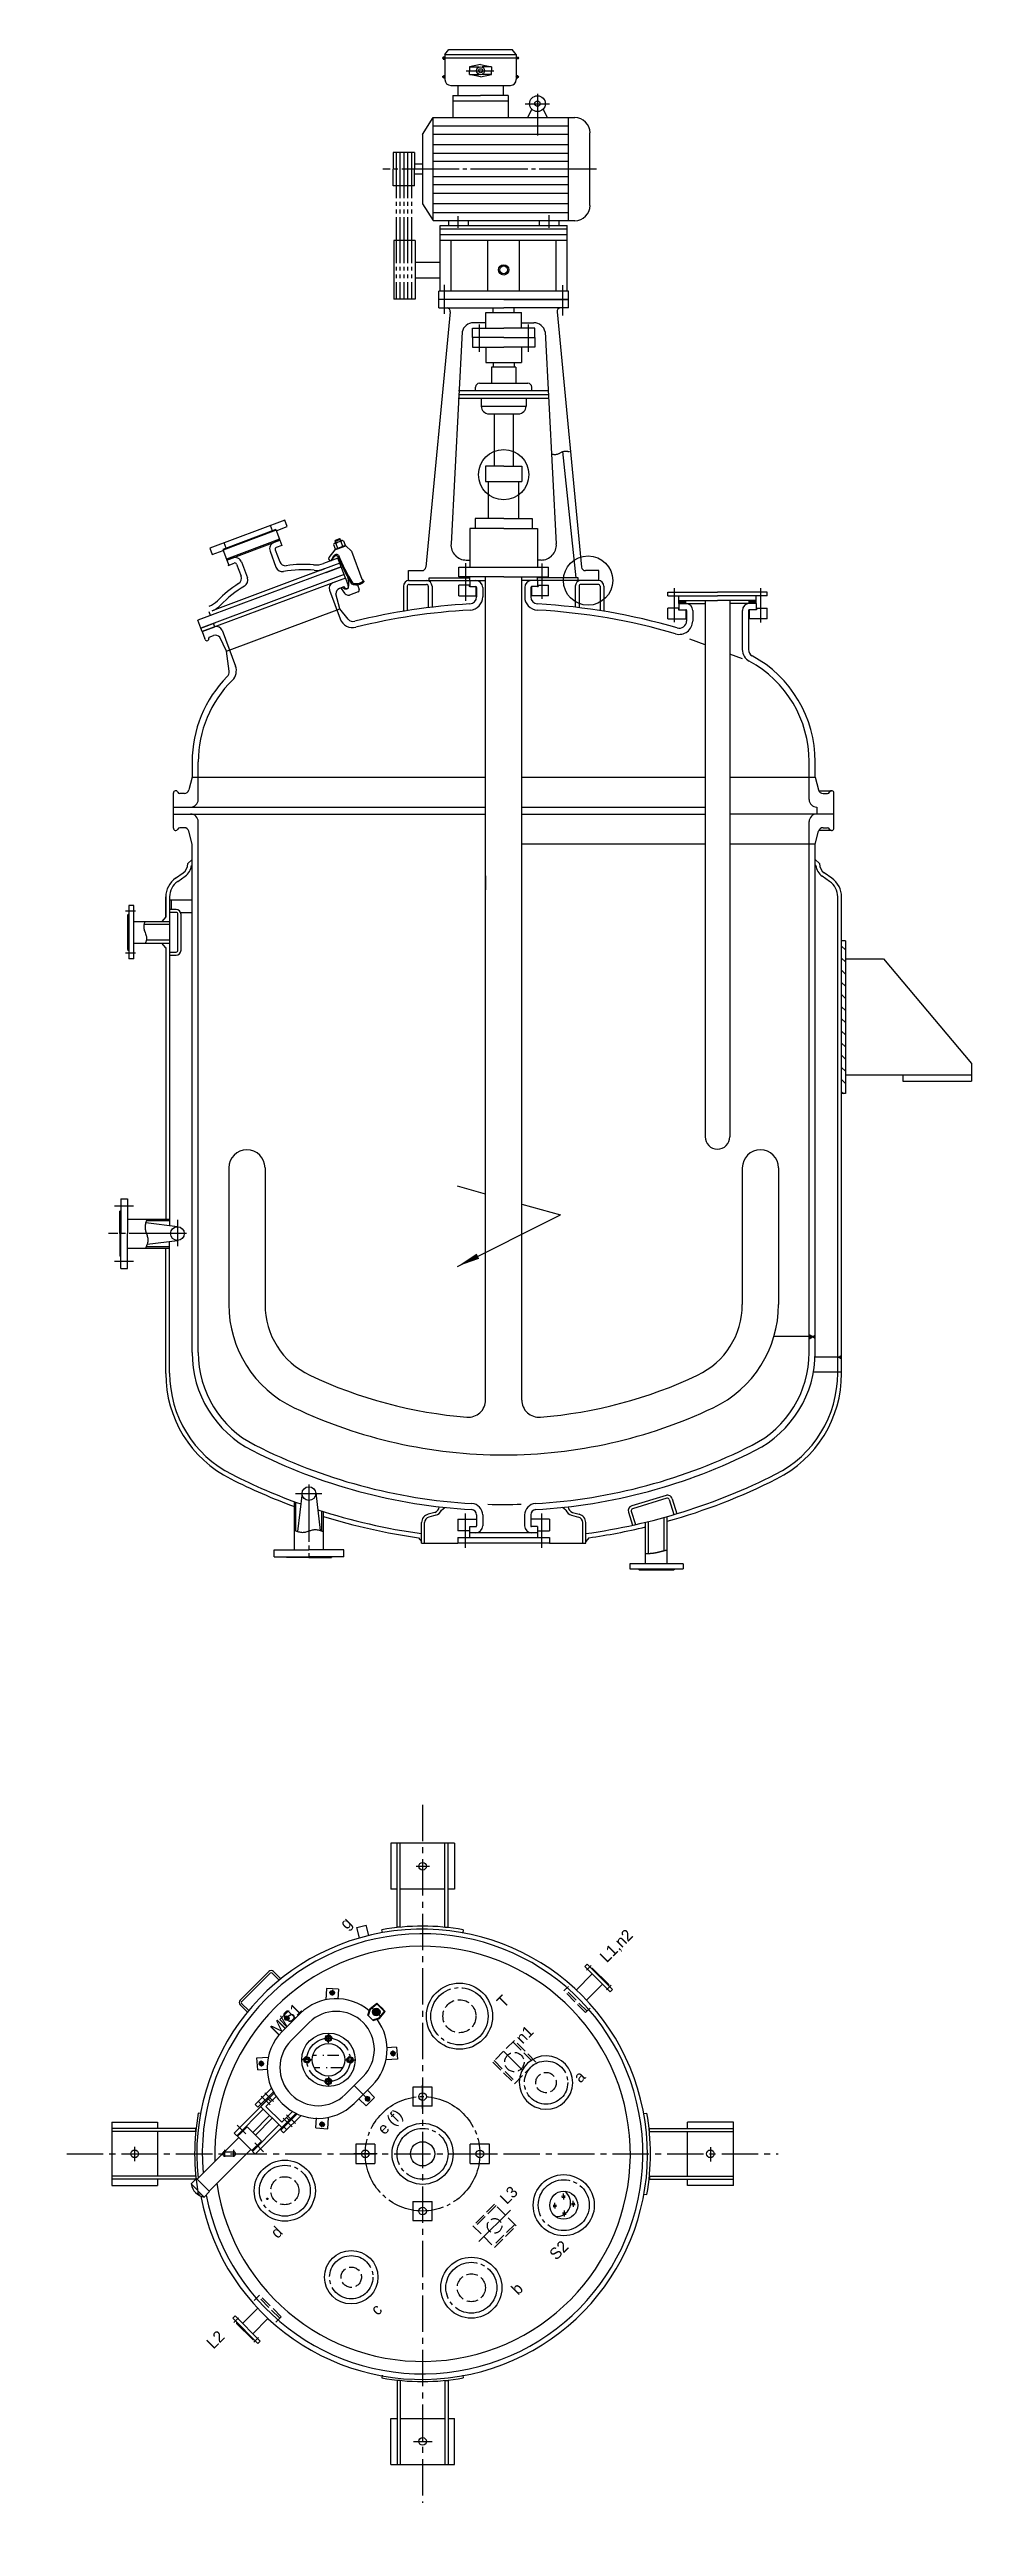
# Model space of a CAD drawing. Extents: x -10 to 10142, y -198 to 739.
# Drawn here: x 8976 to 9218, y -64 to 585 of the extents above; entities that cross this region are included whole.
import ezdxf

# ---------------------------------------------------------------- set-up
doc = ezdxf.new("R2010")
doc.units = 0
for name, pattern in [('BORDER', [17, 12, -1, 1, -1, 1, -1]), ('CENTER2', [28.575, 19.05, -3.175, 3.175, -3.175]), ('DASHDOT', [18, 15, -1, 1, -1]), ('DASHED', [4, 3, -1])]:
    doc.linetypes.add(name, pattern=pattern)
doc.layers.get('0').update_dxf_attribs({"color": 8, "linetype": 'CONTINUOUS'})
for name, color, linetype in [('1', 8, 'CONTINUOUS'), ('2', 94, 'DASHDOT'), ('3', 2, 'DASHED'), ('5', 1, 'CONTINUOUS'), ('6', 1, 'BORDER'), ('70', 8, 'CONTINUOUS'), ('85', 7, 'CONTINUOUS')]:
    doc.layers.add(name, color=color, linetype=linetype)
doc.styles.add('STYLE1', font='cadt_en.shx', dxfattribs={"bigfont": 'cadt_hz.shx'})

# ---------------------------------------------------------------- blocks, each defined once
blk = doc.blocks.new('*U35')
for p, q in [((6773.18, 587.03), (6773.25, 587.01, 1)), ((6773.25, 587.01), (6773.34, 586.99)), ((6773.34, 586.99), (6773.44, 586.97)), ((6773.44, 586.97), (6773.55, 586.95)), ((6773.55, 586.95), (6773.66, 586.93)), ((6773.66, 586.93), (6773.78, 586.92)), ((6773.78, 586.92), (6773.89, 586.92)), ((6773.89, 586.92), (6774.01, 586.92)), ((6774.01, 586.92), (6774.12, 586.94)), ((6774.12, 586.94), (6774.22, 586.96)), ((6774.22, 586.96), (6774.32, 586.99)), ((6774.32, 586.99), (6774.42, 587.03)), ((6774.42, 587.03), (6774.52, 587.07)), ((6774.52, 587.07), (6774.61, 587.11)), ((6774.61, 587.11), (6774.7, 587.16)), ((6774.7, 587.16), (6774.79, 587.21)), ((6774.79, 587.21), (6774.88, 587.26)), ((6774.88, 587.26), (6774.98, 587.31)), ((6774.98, 587.31), (6775.07, 587.36)), ((6775.07, 587.36), (6775.16, 587.4)), ((6775.16, 587.4), (6775.26, 587.43)), ((6775.26, 587.43), (6775.36, 587.46)), ((6775.36, 587.46), (6775.47, 587.49)), ((6775.47, 587.49), (6775.58, 587.5)), ((6775.58, 587.5), (6775.69, 587.5)), ((6775.69, 587.5), (6775.81, 587.5)), ((6775.81, 587.5), (6775.92, 587.49)), ((6775.92, 587.49), (6776.04, 587.47)), ((6776.04, 587.47), (6776.14, 587.45)), ((6776.14, 587.45), (6776.24, 587.43)), ((6776.24, 587.43), (6776.33, 587.41)), ((6776.33, 587.41), (6776.4, 587.39))]:
    blk.add_line(p, q)
blk = doc.blocks.new('*U38')
for p, q in [((6711.58, 452.86), (6711.58, 456.41, 1)), ((6818.24, 452.86), (6818.24, 456.42))]:
    blk.add_line(p, q)
blk = doc.blocks.new('*U39')
blk.add_line((6819.31, 454.35), (6819.31, 456.42, 1))
blk = doc.blocks.new('*U52')
for p, q in [((6761.74, 513.26), (6761.74, 510.84, 1)), ((6768.08, 512.84), (6768.08, 514.84))]:
    blk.add_line(p, q)
blk = doc.blocks.new('*U59')
for p, q in [((6702.08, 504.57), (6702.07, 504.42)), ((6702.07, 504.42), (6702.07, 504.26)), ((6702.07, 504.26), (6702.08, 504.09)), ((6702.1, 504.71), (6702.08, 504.57)), ((6702.08, 504.09), (6702.12, 503.91)), ((6702.13, 504.83), (6702.1, 504.71)), ((6702.12, 503.91), (6702.17, 503.73)), ((6702.17, 504.95), (6702.13, 504.83)), ((6702.2, 505.04), (6702.17, 504.95)), ((6702.17, 503.73), (6702.23, 503.54)), ((6702.23, 505.12), (6702.2, 505.04, 1)), ((6702.23, 505.12), (6702.3, 505.32)), ((6702.23, 503.54), (6702.3, 503.36)), ((6702.3, 503.36), (6702.37, 503.17)), ((6702.37, 503.17), (6702.43, 502.99)), ((6702.43, 502.99), (6702.49, 502.82)), ((6702.49, 502.82), (6702.53, 502.65)), ((6702.53, 502.65), (6702.55, 502.49)), ((6702.55, 502.19), (6702.53, 502.07)), ((6702.55, 502.49), (6702.55, 502.33)), ((6702.55, 502.33), (6702.55, 502.19)), ((6702.36, 501.52), (6702.42, 501.69)), ((6702.45, 501.76), (6702.42, 501.69)), ((6702.48, 501.85), (6702.45, 501.76)), ((6702.5, 501.95), (6702.48, 501.85)), ((6702.53, 502.07), (6702.5, 501.95))]:
    blk.add_line(p, q)
blk = doc.blocks.new('*U61')
at = {"layer": '85'}
for p, q in [((6795.51, 560.85), (6795.51, 559.78)), ((6795.51, 560.85), (6800.08, 560.85)), ((6795.51, 559.78), (6796.71, 559.78, 6.28)), ((6808.98, 560.85), (6804.41, 560.85)), ((6808.98, 559.78), (6807.78, 559.78, 1)), ((6808.98, 560.85), (6808.98, 559.78, 6.28))]:
    blk.add_line(p, q, dxfattribs=at)
for centre, radius, start, end in [((6796.71, 559.65), 1.2, 0, 90), ((6796.71, 559.65), 0.133, 0, 90), ((6807.78, 559.65), 1.2, 90, 180), ((6807.78, 559.65), 0.133, 90, 180)]:
    blk.add_arc(centre, radius, start, end, dxfattribs=at)
blk = doc.blocks.new('*U62')
at = {"layer": '85'}
for p, q in [((6808.98, 561.38), (6802.25, 561.38)), ((6808.98, 560.85), (6804.41, 560.85)), ((6807.78, 560.85), (6807.78, 561.38, 1)), ((6808.98, 560.85), (6808.98, 561.38))]:
    blk.add_line(p, q, dxfattribs=at)
blk = doc.blocks.new('*U63')
at = {"layer": '85'}
for p, q in [((6807.87, 561.38), (6807.78, 561.3)), ((6808.08, 561.38), (6807.78, 561.08)), ((6808.29, 561.38), (6807.78, 560.87)), ((6808.13, 560.85), (6807.78, 561.2)), ((6807.91, 560.85), (6807.78, 560.99, 1)), ((6808.34, 560.85), (6807.8, 561.38)), ((6808.5, 561.38), (6807.97, 560.85)), ((6808.55, 560.85), (6808.02, 561.38)), ((6808.72, 561.38), (6808.18, 560.85)), ((6808.76, 560.85), (6808.23, 561.38)), ((6808.93, 561.38), (6808.4, 560.85)), ((6808.97, 560.85), (6808.44, 561.38)), ((6808.98, 561.22), (6808.61, 560.85)), ((6808.98, 561.06), (6808.65, 561.38)), ((6808.98, 561.01), (6808.82, 560.85)), ((6808.98, 561.27), (6808.87, 561.38))]:
    blk.add_line(p, q, dxfattribs=at)
blk = doc.blocks.new('*U64')
at = {"layer": '1'}
for p, q in [((6795.51, 561.27), (6795.62, 561.38)), ((6795.51, 561.06), (6795.83, 561.38)), ((6795.51, 560.85), (6796.04, 561.38)), ((6795.51, 561.22), (6795.88, 560.85)), ((6795.51, 561.01), (6795.66, 560.85, 1)), ((6795.56, 561.38), (6796.09, 560.85)), ((6795.72, 560.85), (6796.25, 561.38)), ((6795.77, 561.38), (6796.3, 560.85)), ((6795.93, 560.85), (6796.47, 561.38)), ((6795.98, 561.38), (6796.51, 560.85)), ((6796.15, 560.85), (6796.68, 561.38)), ((6796.19, 561.38), (6796.71, 560.87)), ((6796.36, 560.85), (6796.71, 561.2)), ((6796.4, 561.38), (6796.71, 561.08)), ((6796.57, 560.85), (6796.71, 560.99)), ((6796.62, 561.38), (6796.71, 561.3))]:
    blk.add_line(p, q, dxfattribs=at)
blk = doc.blocks.new('*U65')
at = {"layer": '1'}
for p, q in [((6807.87, 561.38), (6807.78, 561.3)), ((6808.08, 561.38), (6807.78, 561.08)), ((6808.29, 561.38), (6807.78, 560.87)), ((6808.13, 560.85), (6807.78, 561.2)), ((6807.91, 560.85), (6807.78, 560.99, 1)), ((6808.34, 560.85), (6807.8, 561.38)), ((6808.5, 561.38), (6807.97, 560.85)), ((6808.55, 560.85), (6808.02, 561.38)), ((6808.72, 561.38), (6808.18, 560.85)), ((6808.76, 560.85), (6808.23, 561.38)), ((6808.93, 561.38), (6808.4, 560.85)), ((6808.97, 560.85), (6808.44, 561.38)), ((6808.98, 561.22), (6808.61, 560.85)), ((6808.98, 561.06), (6808.65, 561.38)), ((6808.98, 561.01), (6808.82, 560.85)), ((6808.98, 561.27), (6808.87, 561.38))]:
    blk.add_line(p, q, dxfattribs=at)
blk = doc.blocks.new('*U81')
at = {"layer": '1'}
for p, q in [((6818.66, 432.63), (6818.24, 433.05)), ((6818.37, 433.04), (6818.24, 432.91)), ((6818.5, 432.96), (6818.24, 432.7)), ((6818.24, 432.49), (6818.64, 432.88)), ((6818.8, 432.71), (6818.61, 432.9)), ((6819.04, 432.65), (6819.31, 432.92)), ((6819.31, 432.83), (6819.2, 432.95)), ((6818.53, 432.55), (6818.24, 432.84)), ((6818.39, 432.48), (6818.24, 432.63)), ((6818.26, 432.4), (6818.24, 432.42, 1)), ((6818.77, 432.8), (6818.51, 432.54)), ((6819.02, 432.84), (6818.9, 432.72)), ((6819.12, 432.6), (6818.93, 432.79)), ((6819.31, 432.62), (6819.06, 432.87)), ((6819.31, 432.71), (6819.17, 432.57)), ((6819.3, 432.49), (6819.31, 432.49))]:
    blk.add_line(p, q, dxfattribs=at)
blk = doc.blocks.new('*U84')
at = {"layer": '1'}
for p, q in [((6823.4, 429.2), (6823.38, 429.18)), ((6823.49, 429.11), (6823.41, 429.2, 1)), ((6823.86, 429.45), (6823.51, 429.1)), ((6823.91, 428.91), (6823.54, 429.28)), ((6823.91, 429.29), (6823.65, 429.03)), ((6823.91, 429.12), (6823.68, 429.35)), ((6823.91, 429.07), (6823.79, 428.95)), ((6823.91, 429.34), (6823.82, 429.43))]:
    blk.add_line(p, q, dxfattribs=at)
blk = doc.blocks.new('*U86')
blk.add_line((6756.84, 445.03), (6774.84, 454.01))
blk.add_solid([(6756.84, 445.03), (6760.19, 447.26), (6760.64, 446.36)])
blk = doc.blocks.new('*U88')
for p, q in [((6789.68, 394.86), (6789.69, 394.86, 1)), ((6789.69, 394.86), (6789.71, 394.86)), ((6789.71, 394.86), (6789.73, 394.86)), ((6789.73, 394.86), (6789.76, 394.86)), ((6789.76, 394.86), (6789.79, 394.86)), ((6789.79, 394.86), (6789.82, 394.86)), ((6789.82, 394.86), (6789.85, 394.86)), ((6789.85, 394.86), (6789.89, 394.86)), ((6789.89, 394.86), (6789.92, 394.86)), ((6789.92, 394.86), (6789.96, 394.86)), ((6789.96, 394.86), (6790, 394.86)), ((6790, 394.86), (6790.04, 394.86)), ((6790.04, 394.86), (6790.08, 394.86)), ((6790.08, 394.86), (6790.12, 394.86)), ((6790.12, 394.86), (6790.15, 394.86)), ((6790.15, 394.86), (6790.19, 394.86)), ((6790.19, 394.86), (6790.23, 394.87)), ((6790.23, 394.87), (6790.27, 394.87)), ((6790.27, 394.87), (6790.31, 394.87)), ((6790.31, 394.87), (6790.35, 394.87)), ((6790.35, 394.87), (6790.39, 394.87)), ((6790.39, 394.87), (6790.43, 394.87)), ((6790.43, 394.87), (6790.46, 394.87)), ((6790.46, 394.87), (6790.5, 394.88)), ((6790.5, 394.88), (6790.54, 394.88)), ((6790.54, 394.88), (6790.58, 394.88)), ((6790.58, 394.88), (6790.62, 394.88)), ((6790.62, 394.88), (6790.66, 394.89)), ((6790.66, 394.89), (6790.7, 394.89)), ((6790.7, 394.89), (6790.73, 394.89)), ((6790.73, 394.89), (6790.77, 394.9)), ((6790.77, 394.9), (6790.81, 394.9)), ((6790.81, 394.9), (6790.85, 394.91)), ((6790.85, 394.91), (6790.89, 394.91)), ((6790.89, 394.91), (6790.92, 394.91)), ((6790.92, 394.91), (6790.96, 394.92)), ((6790.96, 394.92), (6791, 394.92)), ((6791, 394.92), (6791.04, 394.93)), ((6791.04, 394.93), (6791.08, 394.93)), ((6791.08, 394.93), (6791.11, 394.94)), ((6791.11, 394.94), (6791.15, 394.95)), ((6791.15, 394.95), (6791.19, 394.95)), ((6791.19, 394.95), (6791.22, 394.96)), ((6791.22, 394.96), (6791.26, 394.96)), ((6791.26, 394.96), (6791.3, 394.97)), ((6791.3, 394.97), (6791.33, 394.97)), ((6791.33, 394.97), (6791.37, 394.98)), ((6791.37, 394.98), (6791.4, 394.99)), ((6791.4, 394.99), (6791.44, 394.99)), ((6791.44, 394.99), (6791.47, 395)), ((6791.47, 395), (6791.5, 395.01)), ((6791.5, 395.01), (6791.54, 395.01)), ((6791.54, 395.01), (6791.57, 395.02)), ((6791.57, 395.02), (6791.6, 395.03)), ((6791.6, 395.03), (6791.63, 395.03)), ((6791.63, 395.03), (6791.66, 395.04)), ((6791.66, 395.04), (6791.69, 395.04)), ((6791.69, 395.04), (6791.72, 395.05)), ((6791.72, 395.05), (6791.74, 395.06)), ((6791.74, 395.06), (6791.77, 395.06)), ((6791.77, 395.06), (6791.8, 395.07)), ((6791.8, 395.07), (6791.83, 395.08)), ((6791.83, 395.08), (6791.85, 395.08)), ((6791.85, 395.08), (6791.88, 395.09)), ((6791.88, 395.09), (6791.91, 395.1)), ((6791.91, 395.1), (6791.94, 395.1)), ((6791.94, 395.1), (6791.97, 395.11)), ((6791.97, 395.11), (6792, 395.12)), ((6792, 395.12), (6792.03, 395.13)), ((6792.03, 395.13), (6792.06, 395.13)), ((6792.06, 395.13), (6792.1, 395.14)), ((6792.1, 395.14), (6792.14, 395.15)), ((6792.14, 395.15), (6792.17, 395.16)), ((6792.17, 395.16), (6792.21, 395.17)), ((6792.21, 395.17), (6792.26, 395.18)), ((6792.26, 395.18), (6792.3, 395.19)), ((6792.3, 395.19), (6792.35, 395.21)), ((6792.35, 395.21), (6792.39, 395.22)), ((6792.39, 395.22), (6792.44, 395.23)), ((6792.44, 395.23), (6792.49, 395.24)), ((6792.49, 395.24), (6792.54, 395.26)), ((6792.54, 395.26), (6792.59, 395.27)), ((6792.59, 395.27), (6792.64, 395.28)), ((6792.64, 395.28), (6792.7, 395.3)), ((6792.7, 395.3), (6792.75, 395.31)), ((6792.75, 395.31), (6792.81, 395.32)), ((6792.81, 395.32), (6792.88, 395.34)), ((6792.88, 395.34), (6792.94, 395.36)), ((6792.94, 395.36), (6793.02, 395.38)), ((6793.02, 395.38), (6793.09, 395.39)), ((6793.09, 395.39), (6793.16, 395.41)), ((6793.16, 395.41), (6793.24, 395.43)), ((6793.24, 395.43), (6793.31, 395.45)), ((6793.31, 395.45), (6793.37, 395.47)), ((6793.37, 395.47), (6793.43, 395.48)), ((6793.43, 395.48), (6793.48, 395.49))]:
    blk.add_line(p, q)
blk = doc.blocks.new('*U92')
at = {"layer": '2'}
for p, q in [((6754.21, 656.21), (6754.72, 656.21)), ((6754.47, 655.91), (6754.47, 656.46)), ((6758.38, 653.98), (6763.22, 653.98)), ((6767.54, 656.21), (6767.03, 656.21)), ((6754.74, 652.91), (6754.18, 652.91)), ((6754.47, 653.2), (6754.47, 652.61)), ((6767.01, 652.91), (6767.57, 652.91, 6.28)), ((6767.29, 653.2), (6767.29, 652.61)), ((6770.8, 649.93), (6770.8, 642.65)), ((6768.67, 648.22), (6772.92, 648.22)), ((6756.98, 626.53), (6756.98, 628.59)), ((6772.84, 626.53), (6772.84, 628.72))]:
    blk.add_line(p, q, dxfattribs=at)
at = {"layer": '70'}
for p, q in [((6750.76, 642.83), (6752.61, 645.78)), ((6752.61, 645.78), (6777.32, 645.78, 6.28)), ((6752.61, 627.78), (6752.61, 645.78)), ((6776.22, 627.78), (6776.22, 645.78)), ((6750.76, 642.83), (6750.76, 630.73)), ((6776.22, 642.82), (6752.61, 642.82)), ((6776.22, 641.05), (6752.61, 641.05)), ((6779.98, 630.44), (6779.98, 643.11)), ((6776.22, 639.52), (6752.61, 639.52)), ((6776.22, 638.13), (6752.61, 638.13)), ((6776.22, 635.42), (6752.61, 635.42, 6.28)), ((6776.22, 634.03), (6752.61, 634.03)), ((6776.22, 632.5), (6752.61, 632.5, 1)), ((6750.76, 630.73), (6752.61, 627.78)), ((6776.22, 630.73), (6752.61, 630.73)), ((6752.61, 627.78), (6777.32, 627.78)), ((6755.26, 627.78), (6755.26, 626.92)), ((6758.69, 627.78), (6758.69, 626.92)), ((6771.12, 627.78), (6771.12, 626.92)), ((6774.56, 627.78), (6774.56, 626.92))]:
    blk.add_line(p, q, dxfattribs=at)
for centre, start, end in [((6777.32, 643.11), 0, 90), ((6777.32, 630.44), 270, 360)]:
    blk.add_arc(centre, 2.67, start, end, dxfattribs=at)
at = {"layer": '85'}
for p, q in [((6754.66, 656.82), (6755.36, 657.68)), ((6754.66, 656.82), (6754.66, 652.42)), ((6754.66, 656.82), (6767.1, 656.82)), ((6754.66, 656.26), (6767.1, 656.26)), ((6755.36, 657.68), (6766.39, 657.68)), ((6760.88, 655.05), (6758.95, 654.64)), ((6758.95, 654.64), (6760.62, 654.64)), ((6758.95, 654.64), (6758.95, 653.98)), ((6758.95, 653.32), (6758.95, 653.98)), ((6760.88, 655.05), (6762.8, 654.64)), ((6762.8, 654.64), (6761.13, 654.64, 6.28)), ((6762.8, 654.64), (6762.8, 653.98)), ((6762.8, 653.32), (6762.8, 653.98)), ((6767.1, 656.82), (6766.39, 657.68)), ((6767.1, 656.82), (6767.1, 652.42)), ((6755.66, 651.42), (6766.1, 651.42)), ((6756.04, 649.65), (6760.88, 649.65)), ((6756.04, 649.65), (6756.04, 645.78)), ((6756.92, 651.42), (6756.92, 649.65)), ((6758.95, 653.32), (6760.62, 653.32)), ((6760.88, 652.92), (6758.95, 653.32)), ((6760.88, 652.92), (6762.8, 653.32)), ((6765.71, 649.65), (6760.88, 649.65)), ((6762.8, 653.32), (6761.13, 653.32)), ((6764.84, 651.42), (6764.84, 649.65)), ((6765.71, 649.65), (6765.71, 645.78)), ((6756.04, 648.7), (6765.71, 648.7)), ((6769.81, 647.26), (6769.09, 645.78)), ((6771.78, 647.26), (6772.51, 645.78)), ((6752.61, 644.36), (6776.22, 644.36)), ((6752.61, 629.19), (6776.22, 629.19)), ((6753.8, 626.92), (6776.02, 626.92))]:
    blk.add_line(p, q, dxfattribs=at)
for centre, radius in [((6754.47, 656.21), 0.189), ((6760.88, 653.98), 0.705), ((6760.88, 653.98), 0.355), ((6767.29, 656.21), 0.189), ((6754.47, 652.91), 0.189), ((6767.29, 652.91), 0.189), ((6770.8, 648.22), 1.38), ((6770.81, 648.22), 0.473)]:
    blk.add_circle(centre, radius, dxfattribs=at)
for centre, start, end in [((6755.66, 652.42), 180, 270), ((6766.1, 652.42), 270, 360)]:
    blk.add_arc(centre, 1, start, end, dxfattribs=at)
blk = doc.blocks.new('*U136')
at = {"layer": '1'}
for p, q in [((6823.91, 501.01), (6824.58, 500.34, 1)), ((6823.91, 498.89), (6824.58, 498.22)), ((6823.91, 496.77), (6824.58, 496.1)), ((6823.91, 494.65), (6824.58, 493.98)), ((6823.91, 492.53), (6824.58, 491.86)), ((6823.91, 490.4), (6824.58, 489.74)), ((6823.91, 488.28), (6824.58, 487.62)), ((6823.91, 486.16), (6824.58, 485.49)), ((6823.91, 484.04), (6824.58, 483.37)), ((6823.91, 481.92), (6824.58, 481.25)), ((6823.91, 479.8), (6824.58, 479.13)), ((6823.91, 477.68), (6824.58, 477.01)), ((6823.91, 475.55), (6824.24, 475.22))]:
    blk.add_line(p, q, dxfattribs=at)
blk = doc.blocks.new('ADSGFD')
at = {"color": 7}
for p, q in [((9087.8, -0.21), (9088.83, 0.91, 6.28)), ((9087.85, 0.31), (9088.24, 0.73)), ((9088.32, -0.12), (9088.7, 0.3)), ((9091.1, -0.1), (9092.14, 1.03)), ((9091.15, 0.42), (9091.54, 0.85)), ((9091.62, -0.01), (9092.01, 0.42)), ((9088.14, -3.41), (9089.18, -2.28)), ((9088.19, -2.88), (9088.58, -2.46)), ((9088.66, -3.31), (9089.05, -2.89)), ((9091.56, -3.29), (9092.59, -2.16)), ((9091.61, -2.77), (9092, -2.34)), ((9092.08, -3.2), (9092.47, -2.77))]:
    blk.add_line(p, q, dxfattribs=at)
blk.add_circle((9036.35, 54.88), 0.2, dxfattribs=at)
at = {"layer": '1', "color": 7}
for p, q in [((9021.77, 97.91), (9009.98, 86.13, 1)), ((9021.77, 97.91), (9030.25, 89.43)), ((9125.07, 97.91), (9116.58, 89.43)), ((9136.85, 86.13), (9125.07, 97.91)), ((9035.58, 80.61), (9020.02, 96.17, 6.28)), ((9036.14, 81.18), (9020.59, 96.74)), ((9067.25, 95.84), (9067.25, 93.14)), ((9067.78, 95.84), (9067.78, 93.19, 6.28)), ((9073.42, 96.7), (9068.12, 96.7)), ((9068.12, 96.17), (9073.42, 96.17)), ((9073.42, 96.7), (9078.72, 96.7)), ((9078.72, 96.17), (9073.42, 96.17)), ((9079.05, 95.84), (9079.05, 93.19)), ((9079.58, 95.84), (9079.58, 93.14)), ((9110.69, 81.18), (9126.25, 96.74)), ((9111.25, 80.61), (9126.81, 96.17)), ((9009.98, 86.13), (9018.47, 77.64)), ((9026.72, 71.75), (9011.16, 87.31)), ((9027.28, 72.32), (9011.73, 87.87)), ((9028.51, 87.68), (9020.21, 79.39)), ((9030.25, 89.43), (9029.07, 88.25)), ((9101.78, 86.13), (9103.18, 88.55)), ((9103.18, 88.55), (9105.37, 87.29)), ((9103.96, 84.86), (9105.37, 87.29)), ((9117.76, 88.25), (9116.58, 89.43)), ((9126.62, 79.39), (9118.33, 87.68)), ((9119.55, 72.32), (9135.11, 87.87)), ((9120.12, 71.75), (9135.67, 87.31)), ((9136.85, 86.13), (9128.37, 77.64)), ((9019.65, 78.82), (9018.47, 77.64)), ((9035.58, 80.61), (9036.14, 81.18, 6.28)), ((9039.88, 82.91), (9039.45, 83.53, 6.28)), ((9106.96, 82.91), (9107.39, 83.53)), ((9111.25, 80.61), (9110.69, 81.18)), ((9128.37, 77.64), (9127.19, 78.82)), ((9027.28, 72.32), (9026.72, 71.75)), ((9037.12, 71.53), (9038.82, 69.83, 6.28)), ((9119.55, 72.32), (9120.12, 71.75)), ((9024.98, 68.02), (9024.36, 68.45)), ((9036.36, 70.78), (9038.06, 69.08)), ((9122.47, 68.45), (9121.82, 67.99)), ((9062.81, 48.62), (9059.27, 45.09)), ((9066.35, 45.09), (9062.81, 48.62)), ((9084.02, 48.62), (9080.49, 45.09)), ((9087.56, 45.09), (9084.02, 48.62)), ((9007.79, 39.15), (9007.79, 29.81)), ((9008.66, 39.15), (9007.79, 39.15)), ((9008.66, 29.81), (9008.66, 39.15)), ((9059.27, 45.09), (9062.81, 41.55)), ((9066.35, 45.09), (9062.81, 41.55)), ((9084.02, 41.55), (9080.49, 45.09)), ((9084.02, 41.55), (9087.56, 45.09)), ((9138.17, 29.81), (9138.17, 39.15)), ((9138.17, 39.15), (9139.04, 39.15)), ((9139.04, 39.15), (9139.04, 29.81)), ((9007.79, 37.68), (9007.59, 37.48)), ((9007.59, 37.48), (9007.59, 31.48)), ((9008.66, 36.38), (9014.29, 36.38)), ((9008.66, 32.58), (9014.29, 32.58)), ((9138.17, 36.38), (9132.23, 36.38)), ((9138.17, 32.58), (9132.23, 32.58)), ((9139.04, 37.68), (9139.24, 37.48)), ((9139.24, 37.48), (9139.24, 31.48)), ((9007.59, 31.48), (9007.79, 31.28)), ((9008.66, 29.81), (9007.79, 29.81)), ((9062.81, 27.41), (9059.27, 23.87)), ((9062.81, 27.41), (9066.35, 23.87)), ((9080.49, 23.87), (9084.02, 27.41)), ((9087.56, 23.87), (9084.02, 27.41)), ((9138.17, 29.81), (9139.04, 29.81)), ((9139.24, 31.48), (9139.04, 31.28)), ((9059.27, 23.87), (9062.81, 20.34)), ((9062.81, 20.34), (9066.35, 23.87)), ((9080.49, 23.87), (9084.02, 20.34)), ((9084.02, 20.34), (9087.56, 23.87)), ((9024.98, 0.94), (9024.36, 0.51, 6.28)), ((9121.85, 0.94), (9122.47, 0.51)), ((9026.72, -2.79), (9011.16, -18.35)), ((9027.28, -3.36), (9011.73, -18.92)), ((9027.28, -3.36), (9026.72, -2.79, 6.28)), ((9119.55, -3.36), (9120.12, -2.79)), ((9119.55, -3.36), (9135.11, -18.92)), ((9120.12, -2.79), (9135.67, -18.35)), ((9009.98, -17.17), (9018.47, -8.69)), ((9018.47, -8.69), (9019.65, -9.86)), ((9035.58, -11.66), (9020.02, -27.21)), ((9020.21, -10.43), (9028.51, -18.73)), ((9036.14, -12.22), (9020.59, -27.78)), ((9035.58, -11.66), (9036.14, -12.22)), ((9111.25, -11.66), (9110.69, -12.22, 6.28)), ((9110.69, -12.22), (9126.25, -27.78)), ((9111.25, -11.66), (9126.81, -27.21)), ((9118.33, -18.73), (9126.62, -10.43)), ((9127.19, -9.86), (9128.37, -8.69)), ((9136.85, -17.17), (9128.37, -8.69)), ((9009.98, -17.17), (9021.77, -28.96, 1)), ((9029.07, -19.29), (9030.25, -20.47)), ((9039.88, -13.95), (9039.45, -14.57)), ((9106.96, -13.95), (9107.39, -14.57, 6.28)), ((9116.58, -20.47), (9117.76, -19.29)), ((9125.07, -28.96), (9136.85, -17.17, 1)), ((9021.77, -28.96), (9030.25, -20.47)), ((9125.07, -28.96), (9116.58, -20.47))]:
    blk.add_line(p, q, dxfattribs=at)
for centre, radius in [((9020.12, 87.78), 1), ((9126.72, 87.78), 1), ((9041.09, 53.15), 8), ((9105.75, 53.15), 8.67), ((9062.81, 45.09), 1), ((9084.02, 45.09), 1), ((9073.42, 34.48), 8), ((9073.42, 34.48), 3.17), ((9037.36, 24.82), 7), ((9062.81, 23.87), 1), ((9084.02, 23.87), 1), ((9057.64, 0.64), 8), ((9090.04, -1.17), 8), ((9090.04, -1.17), 3.67), ((9020.12, -18.82), 1), ((9126.72, -18.82), 1)]:
    blk.add_circle(centre, radius, dxfattribs=at)
for centre, radius, start, end in [((9073.26, 34.48), 59, 145.69389, 141.08478), ((9073.42, 34.48), 57.67, 145.79803, 140.00693), ((9068.12, 95.84), 0.867, 90, 180), ((9068.12, 95.84), 0.333, 90, 180), ((9078.72, 95.84), 0.867, 0, 90), ((9078.72, 95.84), 0.333, 0, 90), ((9073.42, 34.48), 54.4, 143.16287, 137.05542), ((9073.42, 34.48), 59.67, 124.70182, 135), ((9073.42, 34.48), 59.67, 34.70182, 55.29818), ((9073.42, 34.48), 59.67, 135, 145.29818), ((9036.74, 71.15), 0.533, 45, 225), ((9038.44, 69.46), 0.533, 225, 45), ((9109.48, 24.82), 7, 213.05119, 212.16241), ((9073.42, 34.48), 59.67, 214.70182, 225), ((9089.19, 0.64), 3.67, 220.82662, 9.17338), ((9073.42, 34.48), 59.67, 315, 325.29818), ((9073.42, 34.48), 59.67, 225, 235.29818), ((9073.42, 34.48), 59.67, 304.70182, 315)]:
    blk.add_arc(centre, radius, start, end, dxfattribs=at)
at = {"layer": '2', "color": 7}
for p, q in [((9021.43, 89.09), (9018.78, 86.44)), ((9125.56, 88.94), (9128.03, 86.47)), ((9037.5, 71.91), (9036.18, 70.59, 6.28)), ((9039.19, 70.21), (9037.86, 68.88)), ((9073.43, 59.78), (9073.43, 55.07)), ((9065.02, 42.88), (9060.67, 47.23)), ((9081.81, 42.88), (9086.17, 47.23)), ((9008.99, 38.15), (9007.26, 38.15, 6.28)), ((9107.42, 31.51), (9107.42, 38.45, 6.28)), ((9137.84, 38.15), (9139.57, 38.15)), ((9008.99, 30.81), (9007.26, 30.81)), ((9065.02, 26.08), (9060.67, 21.73, 1)), ((9081.81, 26.08), (9086.17, 21.73)), ((9137.84, 30.81), (9139.57, 30.81)), ((9067.61, 7.81), (9079.27, 7.81)), ((9018.43, -17.13), (9021.9, -20.61, 1)), ((9127.93, -17.61), (9125.31, -20.23))]:
    blk.add_line(p, q, dxfattribs=at)
at = {"layer": '2'}
for p, q in [((9074.16, 84.72), (9072.68, 84.72, 6.28)), ((9072.85, 84.72), (9073.98, 84.72)), ((9073.42, 85.46), (9073.42, 83.98)), ((9073.42, 85.29), (9073.42, 84.16)), ((9059.74, 81.53), (9060.84, 80.55)), ((9059.8, 80.49), (9060.78, 81.59, 6.28)), ((9059.86, 81.42), (9060.71, 80.66)), ((9060.66, 81.46), (9059.91, 80.62)), ((9087.1, 81.53), (9085.99, 80.55)), ((9087.03, 80.49), (9086.06, 81.59)), ((9086.97, 81.42), (9086.12, 80.66)), ((9086.17, 81.46), (9086.92, 80.62)), ((9044.39, 74.13), (9044.39, 70.86)), ((9054.27, 75.03), (9054.27, 71.75)), ((9055.51, 75.02), (9055.51, 71.74)), ((9070.26, 72.48), (9068.56, 74.17)), ((9076.58, 72.48), (9078.27, 74.17)), ((9044.39, 67.56), (9044.39, 64.29)), ((9054.27, 63.61), (9054.27, 66.88)), ((9055.51, 63.62), (9055.51, 66.89)), ((9070.26, 66.16), (9068.56, 64.46)), ((9076.58, 66.16), (9078.27, 64.46)), ((9091.96, 69.32), (9090.3, 69.32)), ((9091.13, 70.63), (9091.13, 68.01)), ((9059.74, 58.07), (9060.84, 59.05)), ((9059.8, 59.11), (9060.78, 58.01)), ((9059.86, 58.18), (9060.71, 58.94)), ((9060.66, 58.14), (9059.91, 58.98)), ((9087.1, 58.07), (9085.99, 59.05)), ((9087.03, 59.11), (9086.06, 58.01, 6.28)), ((9086.97, 58.18), (9086.12, 58.94)), ((9086.17, 58.14), (9086.92, 58.98)), ((9074.16, 54.88), (9072.68, 54.88)), ((9072.85, 54.88), (9073.98, 54.88)), ((9073.42, 54.14), (9073.42, 55.61)), ((9073.42, 54.31), (9073.42, 55.44))]:
    blk.add_line(p, q, dxfattribs=at)
blk.add_circle((9073.42, 69.32), 5.67, dxfattribs=at)
at = {"layer": '2', "color": 7}
for centre, radius in [((9041.09, 53.15), 6.67), ((9105.75, 53.15), 7.5), ((9073.42, 34.48), 15), ((9073.42, 34.48), 6.67), ((9037.36, 24.82), 5.67), ((9109.48, 24.82), 5.67), ((9057.64, 0.64), 6.67), ((9090.04, -1.17), 6.67)]:
    blk.add_circle(centre, radius, dxfattribs=at)
at = {"layer": '3'}
for p, q in [((9072, 72.38), (9071.34, 73.04)), ((9070.3, 69.42), (9069.3, 70.43, 1)), ((9074.49, 65.23), (9071.5, 68.22)), ((9076.19, 68.19), (9073.19, 71.19))]:
    blk.add_line(p, q, dxfattribs=at)
at = {"layer": '3', "color": 7}
for p, q in [((9017.05, 38.48), (9015.06, 38.48)), ((9016.52, 30.48), (9016.52, 38.48)), ((9017.05, 30.48), (9017.05, 38.48)), ((9111.42, 38.48), (9103.42, 38.48)), ((9103.42, 38.48), (9103.42, 30.48, 6.28)), ((9103.95, 38.48), (9103.95, 30.48)), ((9110.88, 38.48), (9110.88, 30.48)), ((9111.42, 30.48), (9111.42, 38.48)), ((9129.78, 30.48), (9129.78, 38.48)), ((9129.78, 38.48), (9131.46, 38.48)), ((9130.31, 30.48), (9130.31, 38.48)), ((9017.05, 30.48), (9015.06, 30.48)), ((9103.42, 30.48), (9111.42, 30.48)), ((9129.78, 30.48), (9131.46, 30.48)), ((9077.42, 11.81), (9069.42, 11.81)), ((9069.42, 11.81), (9069.42, 3.81)), ((9077.42, 11.28), (9069.42, 11.28, 1)), ((9077.42, 3.81), (9077.42, 11.81)), ((9077.42, 4.35), (9069.42, 4.35)), ((9069.42, 3.81), (9077.42, 3.81))]:
    blk.add_line(p, q, dxfattribs=at)
for centre, radius in [((9041.09, 53.15), 3.67), ((9105.75, 53.15), 4.33), ((9107.42, 34.48), 2.53), ((9037.36, 24.82), 2.67), ((9109.48, 24.82), 2.67), ((9073.42, 7.81), 1.9), ((9057.64, 0.64), 3.67)]:
    blk.add_circle(centre, radius, dxfattribs=at)
at = {"layer": '5'}
for centre, radius, start, end in [((9073.42, 84.72), 0.333, 342, 252), ((9060.29, 81.04), 0.333, 336.51274, 246.51274), ((9086.55, 81.04), 0.333, 293.48726, 203.48726), ((9077.42, 73.32), 0.533, 252, 162), ((9069.41, 65.31), 0.533, 72, 342), ((9077.42, 65.31), 0.533, 162, 72), ((9091.13, 69.32), 0.533, 342, 252), ((9060.29, 58.56), 0.333, 113.48726, 23.48726), ((9086.55, 58.56), 0.333, 156.51274, 66.51274), ((9073.42, 54.88), 0.333, 108, 18)]:
    blk.add_arc(centre, radius, start, end, dxfattribs=at)
at = {"layer": '85'}
for p, q in [((9071.84, 85.79), (9071.84, 83.13)), ((9074.99, 85.79), (9071.84, 85.79)), ((9072.8, 84.72), (9073.11, 85.26)), ((9073.11, 84.19), (9072.8, 84.72)), ((9073.11, 85.26), (9073.72, 85.26)), ((9073.72, 85.26), (9074.03, 84.72)), ((9074.03, 84.72), (9073.72, 84.19)), ((9074.99, 85.79), (9074.99, 83.13)), ((9058.45, 80.56), (9060.54, 82.92)), ((9058.45, 80.56), (9060.44, 78.81)), ((9060.09, 81.62), (9059.69, 81.16)), ((9059.69, 81.16), (9059.88, 80.58)), ((9059.88, 80.58), (9060.48, 80.46)), ((9060.7, 81.5), (9060.09, 81.62)), ((9060.48, 80.46), (9060.89, 80.92)), ((9060.54, 82.92), (9062.77, 80.95)), ((9060.89, 80.92), (9060.7, 81.5)), ((9070.08, 83.13), (9073.42, 83.13)), ((9070.08, 79.8), (9073.42, 79.8)), ((9073.72, 84.19), (9073.11, 84.19)), ((9076.75, 83.13), (9073.42, 83.13)), ((9076.75, 79.8), (9073.42, 79.8)), ((9086.3, 82.92), (9084.06, 80.95)), ((9085.94, 80.92), (9086.14, 81.5)), ((9086.35, 80.46), (9085.94, 80.92)), ((9086.14, 81.5), (9086.74, 81.62)), ((9088.38, 80.56), (9086.3, 82.92)), ((9086.95, 80.58), (9086.35, 80.46)), ((9088.38, 80.56), (9086.4, 78.81)), ((9086.74, 81.62), (9087.15, 81.16)), ((9087.15, 81.16), (9086.95, 80.58, 6.28)), ((9024.99, 66.89), (9024.99, 71.74)), ((9024.99, 71.74), (9026.99, 71.74)), ((9026.99, 66.89), (9026.99, 71.74)), ((9042.42, 71.54), (9026.99, 71.54)), ((9042.36, 73.23), (9057.2, 73.23)), ((9042.36, 72.23), (9042.36, 73.23, 6.28)), ((9052.19, 72.23), (9042.36, 72.23)), ((9043.59, 71.99), (9042.41, 71.99)), ((9042.42, 66.69), (9042.41, 71.99)), ((9045.96, 72), (9043.59, 71.99)), ((9045.96, 66.98), (9045.96, 72)), ((9051.58, 74.57), (9057.63, 74.57)), ((9051.58, 74.57), (9051.58, 73.57)), ((9051.58, 73.57), (9057.3, 73.57)), ((9052.19, 65.41), (9052.19, 73.23)), ((9052.52, 73.23), (9055.02, 73.23)), ((9052.73, 74.57), (9052.73, 73.57)), ((9053.19, 66.4), (9053.19, 72.23, 6.28)), ((9053.19, 72.23), (9055.02, 72.23)), ((9056.97, 72.23), (9053.69, 72.23)), ((9055.02, 73.23), (9055.02, 72.23)), ((9068.49, 73.32), (9068.95, 74.12)), ((9068.95, 72.52), (9068.49, 73.32)), ((9068.95, 74.12), (9069.87, 74.12)), ((9069.87, 72.52), (9068.95, 72.52)), ((9069.87, 74.12), (9070.33, 73.32, 6.28)), ((9070.33, 73.32), (9069.87, 72.52)), ((9076.62, 73.79), (9077.42, 74.25)), ((9076.62, 72.86), (9076.62, 73.79)), ((9077.42, 72.4), (9076.62, 72.86)), ((9077.42, 74.25), (9078.22, 73.79)), ((9078.22, 72.86), (9077.42, 72.4, 6.28)), ((9078.22, 73.79), (9078.22, 72.86)), ((9026.99, 66.89), (9024.99, 66.89)), ((9042.42, 67.09), (9026.99, 67.09)), ((9052.19, 66.41), (9042.36, 66.41)), ((9042.36, 66.41), (9042.36, 65.41)), ((9042.36, 65.41), (9057.49, 65.41)), ((9045.96, 66.69), (9042.42, 66.69)), ((9052.19, 69.87), (9045.96, 69.87)), ((9052.19, 68.89), (9045.96, 68.89)), ((9045.96, 66.69), (9045.96, 66.98)), ((9051.58, 64.07), (9051.58, 65.06)), ((9051.58, 65.06), (9057.62, 65.06)), ((9052.52, 65.41), (9055.02, 65.41)), ((9052.73, 64.07), (9052.73, 65.06)), ((9053.19, 66.4), (9055.02, 66.4)), ((9057.19, 66.41), (9053.69, 66.41)), ((9055.02, 65.41), (9055.02, 66.4)), ((9068.61, 65.77), (9069.41, 66.23, 6.28)), ((9068.61, 64.85), (9068.61, 65.77)), ((9069.41, 66.23), (9070.21, 65.77)), ((9070.21, 65.77), (9070.21, 64.85)), ((9076.5, 65.31), (9076.96, 66.11)), ((9076.96, 64.51), (9076.5, 65.31, 6.28)), ((9076.96, 66.11), (9077.89, 66.11)), ((9077.89, 66.11), (9078.35, 65.31)), ((9078.35, 65.31), (9077.89, 64.51)), ((9089.01, 70.29), (9090.56, 71.09)), ((9089.01, 70.14), (9090.58, 70.95)), ((9089.01, 70.29), (9089.01, 68.35)), ((9089.01, 68.5), (9090.58, 67.68)), ((9089.01, 68.35), (9090.56, 67.55)), ((9090.21, 69.32), (9090.67, 70.12)), ((9090.67, 68.52), (9090.21, 69.32)), ((9090.56, 71.09), (9092.88, 70.87)), ((9090.56, 67.55), (9092.88, 67.77)), ((9090.58, 70.95), (9092.75, 70.74)), ((9090.58, 67.68), (9092.75, 67.89)), ((9090.67, 70.12), (9091.59, 70.12)), ((9091.59, 68.52), (9090.67, 68.52)), ((9091.59, 70.12), (9092.05, 69.32)), ((9092.05, 69.32), (9091.59, 68.52)), ((9092.75, 70.74), (9092.75, 67.89)), ((9092.88, 70.87), (9092.88, 67.77)), ((9092.88, 67.77), (9092.88, 69.32)), ((9051.58, 64.07), (9058.05, 64.07)), ((9058.45, 59.04), (9060.44, 60.79)), ((9058.45, 59.04), (9060.54, 56.68)), ((9059.69, 58.44), (9059.88, 59.02, 6.28)), ((9060.09, 57.98), (9059.69, 58.44)), ((9059.88, 59.02), (9060.48, 59.14)), ((9060.48, 59.14), (9060.89, 58.68)), ((9060.54, 56.68), (9062.77, 58.65)), ((9060.89, 58.68), (9060.7, 58.1)), ((9069.41, 64.39), (9068.61, 64.85)), ((9070.21, 64.85), (9069.41, 64.39)), ((9070.08, 59.8), (9073.42, 59.8)), ((9076.75, 59.8), (9073.42, 59.8)), ((9077.89, 64.51), (9076.96, 64.51)), ((9086.3, 56.68), (9084.06, 58.65)), ((9086.35, 59.14), (9085.94, 58.68)), ((9085.94, 58.68), (9086.14, 58.1)), ((9088.38, 59.04), (9086.3, 56.68)), ((9086.95, 59.02), (9086.35, 59.14)), ((9088.38, 59.04), (9086.4, 60.79)), ((9086.74, 57.98), (9087.15, 58.44)), ((9087.15, 58.44), (9086.95, 59.02)), ((9060.7, 58.1), (9060.09, 57.98)), ((9070.08, 56.47), (9073.42, 56.47)), ((9071.84, 53.81), (9071.84, 56.47)), ((9074.99, 53.81), (9071.84, 53.81)), ((9073.11, 55.41), (9072.8, 54.88)), ((9072.8, 54.88), (9073.11, 54.34)), ((9073.72, 55.41), (9073.11, 55.41)), ((9073.11, 54.34), (9073.72, 54.34)), ((9076.75, 56.47), (9073.42, 56.47, 6.28)), ((9074.03, 54.88), (9073.72, 55.41)), ((9073.72, 54.34), (9074.03, 54.88, 6.28)), ((9074.99, 53.81), (9074.99, 56.47)), ((9086.14, 58.1), (9086.74, 57.98))]:
    blk.add_line(p, q, dxfattribs=at)
for centre, radius in [((9073.42, 84.72), 0.533), ((9073.42, 84.72), 0.25), ((9060.29, 81.04), 0.533), ((9060.29, 81.04), 0.25), ((9086.55, 81.04), 0.533), ((9086.55, 81.04), 0.25), ((9073.42, 69.32), 7), ((9069.41, 73.32), 0.8), ((9069.41, 73.32), 0.533), ((9073.42, 69.32), 4.27), ((9077.42, 73.32), 0.8), ((9077.42, 73.32), 0.533), ((9069.41, 65.31), 0.8), ((9069.41, 65.31), 0.533), ((9077.42, 65.31), 0.8), ((9077.42, 65.31), 0.533), ((9091.13, 69.32), 1), ((9091.13, 69.32), 0.8), ((9091.13, 69.32), 0.583), ((9091.13, 69.32), 0.433), ((9060.29, 58.56), 0.533), ((9060.29, 58.56), 0.25), ((9086.55, 58.56), 0.533), ((9086.55, 58.56), 0.25), ((9073.42, 54.88), 0.533), ((9073.42, 54.88), 0.25)]:
    blk.add_circle(centre, radius, dxfattribs=at)
for centre, radius, start, end in [((9070.08, 69.8), 13.33, 90, 270), ((9070.08, 69.8), 10, 90, 270), ((9076.75, 69.8), 13.33, 4.39899, 90), ((9076.75, 69.8), 10, 270, 90), ((9028.37, 69.32), 4.16, 144.32515, 215.67485), ((9076.75, 69.8), 13.33, 270, 351.65422)]:
    blk.add_arc(centre, radius, start, end, dxfattribs=at)
at = {"color": 7, "style": 'STYLE1'}
for s, p in [('g', (9100.84, 89.94)), ('e (f)', (9069.75, 44.97)), ('n1', (9112.17, 36.18))]:
    blk.add_text(s, height=3, dxfattribs=at).set_placement(p)
at = {"color": 7, "style": 'STYLE1', "width": 1.003}
for s, p in [('M/S1', (9068.4, 83.24)), ('d', (9030.76, 45.5)), ('T', (9115.36, 46.34)), ('L2', (8998.43, 36.9)), ('L1,n2', (9142.79, 35.69)), ('a', (9115.64, 18.26)), ('c', (9035.02, 12.7)), ('L3', (9079.49, 9.38)), ('b', (9064.8, -9.5)), ('S2', (9078.34, -10.09))]:
    blk.add_text(s, height=3, dxfattribs=at).set_placement(p)

msp = doc.modelspace()

# ---------------------------------------------------------------- linework, layer by layer
at = {"color": 0}
for p, q in [((9050.95215, 456.71118), (9051.19116, 456.07149)), ((9052.07586, 457.13103), (9052.31487, 456.49135)), ((9090.30289, 285.46491), (9082.94657, 287.51783)), ((9099.7996, 282.81466), (9109.95013, 279.98196)), ((9001.16845, 277.01074), (9001.1588, 276.75272)), ((9001.1588, 276.75272), (9001.17089, 276.50187)), ((9001.20158, 277.27585), (9001.16845, 277.01074)), ((9001.17089, 276.50187), (9001.20161, 276.25716)), ((9001.25457, 277.54351), (9001.20158, 277.27585)), ((9001.20161, 276.25716), (9001.24786, 276.01757)), ((9001.24786, 276.01757), (9001.30652, 275.78208)), ((9001.3224, 277.80812), (9001.25457, 277.54351)), ((9001.30652, 275.78208), (9001.3745, 275.54966)), ((9001.40009, 278.06402), (9001.3224, 277.80812)), ((9001.3745, 275.54966), (9001.44869, 275.31929)), ((9001.48265, 278.3056), (9001.40009, 278.06402)), ((9001.44869, 275.31929), (9001.52599, 275.08994)), ((9001.56507, 278.52723), (9001.48265, 278.3056)), ((9001.52599, 275.08994), (9001.60328, 274.86059)), ((9001.64237, 278.72328), (9001.56507, 278.52723)), ((9001.60328, 274.86059), (9001.67747, 274.63021)), ((9001.70955, 278.88812), (9001.64237, 278.72328)), ((9001.67747, 274.63021), (9001.74545, 274.39779)), ((9001.79741, 272.63636), (9001.72957, 272.37176)), ((9001.74545, 274.39779), (9001.80412, 274.1623)), ((9001.85039, 272.90402), (9001.79741, 272.63636)), ((9001.80412, 274.1623), (9001.85036, 273.92271)), ((9001.85036, 273.92271), (9001.88108, 273.678)), ((9001.88352, 273.16913), (9001.85039, 272.90402)), ((9001.88108, 273.678), (9001.89317, 273.42715)), ((9001.89317, 273.42715), (9001.88352, 273.16913)), ((9001.98055, 278.88812), (9002.38091, 278.48776)), ((9004.10114, 278.88812), (9004.5015, 278.48776)), ((9006.22172, 278.88812), (9006.58188, 278.52796)), ((9001.4096, 271.45659), (9001.34242, 271.29175)), ((9001.4869, 271.65264), (9001.4096, 271.45659)), ((9001.56932, 271.87427), (9001.4869, 271.65264)), ((9001.65188, 272.11585), (9001.56932, 271.87427)), ((9001.72957, 272.37176), (9001.65188, 272.11585)), ((9040.27072, 197.3609), (9040.43556, 197.29372)), ((9040.43556, 197.29372), (9040.6316, 197.21642)), ((9040.6316, 197.21642), (9040.85323, 197.13399)), ((9040.85323, 197.13399), (9041.09482, 197.05144)), ((9041.09482, 197.05144), (9041.35072, 196.97375)), ((9041.35072, 196.97375), (9041.61532, 196.90591)), ((9041.61532, 196.90591), (9041.88299, 196.85293)), ((9041.88299, 196.85293), (9042.14809, 196.81979)), ((9042.14809, 196.81979), (9042.40611, 196.81015)), ((9042.40611, 196.81015), (9042.65697, 196.82224)), ((9042.65697, 196.82224), (9042.90168, 196.85296)), ((9042.90168, 196.85296), (9043.14126, 196.8992)), ((9043.14126, 196.8992), (9043.37676, 196.95787)), ((9043.37676, 196.95787), (9043.60918, 197.02585)), ((9043.60918, 197.02585), (9043.83955, 197.10004)), ((9043.83955, 197.10004), (9044.0689, 197.17733)), ((9044.0689, 197.17733), (9044.29825, 197.25463)), ((9044.29825, 197.25463), (9044.52862, 197.32882)), ((9044.52862, 197.32882), (9044.76104, 197.3968)), ((9044.76104, 197.3968), (9044.99654, 197.45546)), ((9044.99654, 197.45546), (9045.23613, 197.50171)), ((9045.23613, 197.50171), (9045.48083, 197.53243)), ((9045.48083, 197.53243), (9045.73169, 197.54452)), ((9045.73169, 197.54452), (9045.98971, 197.53487)), ((9045.98971, 197.53487), (9046.25481, 197.50174)), ((9046.25481, 197.50174), (9046.52248, 197.44875)), ((9046.52248, 197.44875), (9046.78708, 197.38092)), ((9046.78708, 197.38092), (9047.04299, 197.30323)), ((9047.04299, 197.30323), (9047.28457, 197.22067)), ((9047.28457, 197.22067), (9047.5062, 197.13825)), ((9047.5062, 197.13825), (9047.70225, 197.06095)), ((9047.70225, 197.06095), (9047.86709, 196.99377))]:
    msp.add_line(p, q, dxfattribs=at)
at = {"color": 1, "linetype": 'CENTER2', "ltscale": 0.5}
for p, q in [((9073.81595, 125.43016), (9073.81595, -57.53536)), ((8980.68735, 33.9474), (9166.94455, 33.9474))]:
    msp.add_line(p, q, dxfattribs=at)
at = {"color": 0}
for centre, radius in [((9095.05125, 473.97732), 6.56409), ((9117.15572, 446.23068), 6.46084)]:
    msp.add_circle(centre, radius, dxfattribs=at)
at = {"layer": '1', "color": 0}
for p, q in [((9071.66325, 558.43864), (9066.08623, 558.43864)), ((9066.08623, 558.43864), (9066.08623, 554.03482)), ((9071.66325, 558.43864), (9071.66325, 554.03482)), ((9066.08623, 549.631), (9066.08623, 554.03482)), ((9073.83204, 555.34521), (9071.66325, 555.34521)), ((9071.66325, 549.631), (9071.66325, 554.03482)), ((9073.83204, 552.72443), (9071.66325, 552.72443)), ((9071.66325, 549.631), (9066.08623, 549.631)), ((9078.38936, 522.10441), (9078.38936, 539.2616)), ((9111.71313, 522.10441), (9111.71313, 539.2616)), ((9071.86896, 535.33413), (9066.29194, 535.33413)), ((9066.29194, 535.33413), (9066.29194, 519.94531)), ((9071.86896, 535.33413), (9071.86896, 519.94531)), ((9078.38936, 538.39877), (9111.71313, 538.39877)), ((9078.38936, 538.39877), (9111.71313, 538.39877)), ((9078.38936, 536.92139), (9111.71313, 536.92139)), ((9078.38936, 535.444), (9111.71313, 535.444)), ((9081.2735, 522.10441), (9081.2735, 535.444)), ((9090.91934, 522.10441), (9090.91934, 535.444)), ((9099.18316, 522.10441), (9099.18316, 535.444)), ((9108.82899, 522.10441), (9108.82899, 535.48403)), ((9071.86896, 529.70333), (9078.38936, 529.70333)), ((9071.86896, 519.94531), (9066.29194, 519.94531)), ((9071.86896, 525.57611), (9078.38936, 525.57611)), ((9078.05713, 517.70593), (9078.05713, 522.10441)), ((9112.04536, 522.10441), (9078.05713, 522.10441)), ((9095.05125, 519.90517), (9078.05713, 519.90517)), ((9112.04536, 519.90517), (9078.05713, 519.90517)), ((9095.05125, 519.90517), (9112.04536, 519.90517)), ((9112.04536, 517.70593), (9112.04536, 522.10441)), ((9081.04497, 516.67619), (9074.65745, 449.72947)), ((9078.05713, 517.70593), (9095.05125, 517.70593, 9.42152)), ((9090.35696, 513.77984), (9087.12829, 513.77984)), ((9090.35696, 512.40777), (9090.35696, 516.48937)), ((9090.35696, 516.48937), (9099.74554, 516.48937, 9.42152)), ((9092.26147, 516.48937), (9092.26147, 517.70593)), ((9092.26147, 517.70593), (9095.05125, 517.70593)), ((9112.04536, 517.70593), (9095.05125, 517.70593)), ((9097.84102, 516.48937), (9097.84102, 517.70593)), ((9099.74554, 512.40777), (9099.74554, 516.48937)), ((9099.74554, 513.77984), (9102.9742, 513.77984)), ((9109.05752, 516.67619), (9115.44504, 449.72575)), ((9084.18817, 511.37201), (9081.26489, 455.83678)), ((9086.88352, 509.90863), (9086.88352, 512.40777)), ((9086.88352, 512.40777), (9095.05125, 512.40777)), ((9086.88352, 509.90863), (9086.88352, 507.4095)), ((9095.05125, 509.90863), (9086.88352, 509.90863)), ((9086.88352, 507.4095), (9095.05125, 507.4095)), ((9090.35696, 507.4095), (9090.35696, 503.32789)), ((9103.21897, 512.40777), (9095.05125, 512.40777)), ((9095.05125, 509.90863), (9103.21897, 509.90863)), ((9103.21897, 507.4095), (9095.05125, 507.4095)), ((9099.74554, 507.4095), (9099.74554, 503.32789)), ((9103.21897, 509.90863), (9103.21897, 512.40777)), ((9103.21897, 509.90863), (9103.21897, 507.4095)), ((9105.91433, 511.37201), (9108.8376, 455.83678)), ((9090.35696, 503.32789), (9099.74554, 503.32789)), ((9091.8431, 502.11133), (9091.8431, 497.91278)), ((9098.25939, 502.11133), (9091.8431, 502.11133, 9.42152)), ((9092.26147, 503.32789), (9092.26147, 502.11133)), ((9097.84102, 503.32789), (9097.84102, 502.11133)), ((9098.25939, 502.11133), (9098.25939, 497.91278)), ((9106.96766, 493.91417), (9083.13483, 493.91417, 9.42152)), ((9106.90902, 494.91382), (9083.19347, 494.91382)), ((9106.85039, 495.91348), (9083.25211, 495.91348)), ((9087.71373, 495.91348), (9087.71373, 496.91313)), ((9088.71338, 497.91278), (9101.38912, 497.91278)), ((9089.20192, 493.91417), (9089.20192, 491.90613)), ((9100.90058, 493.91417), (9100.90058, 491.90613)), ((9102.38877, 495.91348), (9102.38877, 496.91313)), ((9089.20192, 491.90613), (9100.90058, 491.90613, 9.42152)), ((9091.20123, 489.90683), (9098.90127, 489.90683)), ((9092.55211, 489.90683), (9092.55211, 476.2203)), ((9097.55038, 489.90683), (9097.55038, 476.2203)), ((9090.26108, 476.2203), (9090.26108, 472.22168)), ((9095.05125, 476.2203), (9090.26108, 476.2203)), ((9095.05125, 476.2203), (9099.84142, 476.2203)), ((9099.84142, 476.2203), (9099.84142, 472.22168)), ((9110.47783, 480.00976), (9113.92741, 446.93044)), ((9090.26108, 472.22168), (9099.84142, 472.22168)), ((9091.05263, 462.52504), (9091.05263, 472.22168)), ((9099.04986, 462.52504), (9099.04986, 472.22168)), ((9037.77718, 462.06821), (9018.11224, 454.72076)), ((9038.40696, 460.38265), (9037.77718, 462.06821)), ((9095.05125, 462.52504), (9087.6142, 462.52504)), ((9087.6142, 462.52504), (9087.6142, 459.86479)), ((9095.05125, 462.52504), (9102.4883, 462.52504)), ((9102.4883, 462.52504), (9102.4883, 459.86479)), ((9018.11224, 454.72076), (9018.74203, 453.03519)), ((9035.39908, 459.57895), (9021.54014, 454.40081)), ((9021.54014, 454.40081), (9022.48482, 451.87246, 9.42152)), ((9035.46906, 459.39166), (9021.61012, 454.21352)), ((9022.38277, 454.71564), (9021.85795, 456.12027)), ((9036.34375, 457.0506), (9022.48482, 451.87246)), ((9022.58962, 451.59147), (9036.44872, 456.76967)), ((9034.5563, 459.26406), (9034.03148, 460.6687)), ((9036.44872, 456.76967), (9034.94979, 456.20865)), ((9035.39908, 459.57895), (9036.34375, 457.0506)), ((9035.50404, 459.29802), (9038.40696, 460.38265)), ((9036.44872, 456.76967), (9036.34375, 457.0506)), ((9036.44872, 456.76967), (9036.93855, 455.45868)), ((9050.6293, 455.86156), (9050.49296, 455.69625)), ((9050.49296, 455.69625), (9050.93578, 454.51107, 9.42152)), ((9052.87672, 456.70127), (9050.6293, 455.86156)), ((9052.33312, 457.01372), (9050.83484, 456.45391)), ((9050.95215, 456.71118), (9050.83484, 456.45391)), ((9050.83484, 456.45391), (9051.00387, 456.00152)), ((9053.69204, 455.42652), (9050.84963, 454.3645)), ((9050.89273, 454.24915), (9050.84963, 454.3645)), ((9050.89273, 454.24915), (9053.73514, 455.31116)), ((9051.14712, 454.47565), (9050.93578, 454.51107)), ((9052.07586, 457.13103), (9050.95215, 456.71118)), ((9051.14174, 455.93865), (9051.58456, 454.75347)), ((9053.39454, 455.31536), (9051.14712, 454.47565)), ((9052.33312, 457.01372), (9052.07586, 457.13103)), ((9052.33312, 457.01372), (9052.50215, 456.56132)), ((9052.43929, 456.42346), (9052.88211, 455.23828, 9.42152)), ((9053.08806, 456.66586), (9052.87672, 456.70127)), ((9053.08806, 456.66586), (9053.53088, 455.48068, 9.42152)), ((9053.53088, 455.48068), (9053.39454, 455.31536, 9.42152)), ((9053.73514, 455.31116), (9053.69204, 455.42652)), ((9053.73514, 455.31116), (9055.23515, 453.91576)), ((9095.05125, 459.86479), (9086.15516, 459.86479)), ((9086.15516, 459.86479), (9086.15516, 449.72947)), ((9095.05125, 459.86479), (9103.94734, 459.86479)), ((9103.94734, 459.86479), (9103.94734, 449.72947)), ((9052.48232, 449.84441), (9015.0253, 435.84927)), ((9048.09836, 449.27357), (9018.70951, 438.29296, 9.42152)), ((9018.74203, 453.03519), (9021.64511, 454.11988)), ((9022.48482, 451.87246), (9022.58962, 451.59147)), ((9022.58962, 451.59147), (9024.08918, 452.15078)), ((9022.58962, 451.59147), (9023.07945, 450.28047)), ((9025.12724, 450.51202), (9026.30311, 447.36487)), ((9026.40357, 451.09463), (9027.95551, 446.94095)), ((9033.89497, 453.89366), (9035.44692, 449.73998, 9.42152)), ((9035.24063, 454.29071), (9036.41651, 451.14356, 9.42152)), ((9052.13244, 450.78084), (9043.41623, 447.52418)), ((9051.64261, 452.09183), (9047.90841, 450.69661)), ((9048.54934, 448.37492), (9052.48232, 449.84441, 9.42152)), ((9050.89273, 454.24915), (9049.23837, 452.25649)), ((9050.46856, 452.6424), (9049.87202, 451.44349, 9.42152)), ((9049.87202, 451.44349), (9050.70234, 452.45455)), ((9052.13244, 450.78084), (9051.64261, 452.09183, 9.42152)), ((9051.64261, 452.09183), (9051.67106, 452.0157)), ((9052.48232, 449.84441), (9052.13244, 450.78084, 9.42152)), ((9053.25206, 447.78428), (9052.48232, 449.84441, 9.42152)), ((9055.23515, 453.91576), (9057.95824, 446.62762)), ((9070.15987, 448.82978), (9073.66319, 448.82978)), ((9070.15987, 446.23068), (9070.15987, 448.82978)), ((9083.30531, 449.72947), (9106.79718, 449.72947)), ((9083.30531, 447.23033), (9083.30531, 449.72947)), ((9085.26124, 451.60402), (9086.15516, 451.60505, 9.42152)), ((9104.84125, 451.60402), (9103.94734, 451.60505)), ((9106.79718, 447.23033), (9106.79718, 449.72947)), ((9119.94263, 448.82978), (9116.43931, 448.82978, 9.42152)), ((9119.94263, 446.23068), (9119.94263, 448.82978, 9.42152)), ((9053.25206, 447.78428), (9015.79503, 433.78913)), ((9053.60194, 446.84785), (9016.14491, 432.85271)), ((9053.25206, 447.78428), (9049.31907, 446.31479)), ((9049.44463, 443.69382), (9052.25982, 436.15915, 1.49948)), ((9053.60194, 446.84785), (9050.32445, 445.62327)), ((9052.1181, 438.82338), (9051.09295, 442.71758)), ((9053.17798, 444.55514), (9052.05427, 444.13529, 9.42152)), ((9052.48123, 444.11462), (9053.34357, 442.95475)), ((9052.95802, 444.42116), (9053.49318, 444.04304)), ((9053.60194, 446.84785), (9053.25206, 447.78428)), ((9053.60194, 446.84785), (9054.30169, 444.975)), ((9054.37167, 444.78771), (9054.30169, 444.975)), ((9057.00033, 443.26551), (9054.64756, 442.38644)), ((9056.7672, 445.14623), (9057.23504, 443.89408, 9.42152)), ((9057.95824, 446.62762), (9058.49079, 445.85626)), ((9058.4551, 445.90795), (9058.1954, 445.63952)), ((9068.81033, 444.7312), (9068.81033, 438.18721)), ((9069.80999, 444.7312), (9069.80999, 438.34856)), ((9070.15987, 446.23068), (9090.30294, 446.23068)), ((9070.30981, 446.23068), (9074.80826, 446.23068)), ((9070.30981, 445.23103), (9074.80826, 445.23103, 9.42152)), ((9075.30808, 444.7312), (9075.30808, 439.12172)), ((9075.558, 446.93044), (9086.15433, 446.93044, 9.42152)), ((9075.558, 446.23068), (9075.558, 446.93044)), ((9076.30774, 444.7312), (9076.30774, 439.24166)), ((9095.05125, 447.23033), (9083.30531, 447.23033)), ((9086.15433, 445.03109), (9083.30531, 445.03109)), ((9083.30531, 442.23206), (9083.30531, 445.03109)), ((9083.30531, 442.23206), (9087.95371, 442.23206)), ((9086.05436, 445.03109), (9086.05436, 444.63123)), ((9086.15433, 444.63123), (9086.05436, 444.63123)), ((9086.15433, 446.23068), (9086.15433, 447.2457)), ((9086.15433, 446.23068), (9086.15433, 444.63123)), ((9086.15433, 444.63123), (9087.75377, 444.63123)), ((9087.75377, 444.63123), (9087.75377, 442.23206)), ((9087.95371, 444.4313), (9087.95371, 441.98426)), ((9089.55315, 444.4313), (9089.55315, 441.98426, 9.42152)), ((9090.30294, 244.10067), (9090.30294, 447.23033)), ((9095.05125, 447.23033), (9106.79718, 447.23033)), ((9099.7996, 231.47621), (9099.7996, 447.23033)), ((9119.94263, 446.23068), (9099.7996, 446.23068)), ((9100.54934, 444.4313), (9100.54934, 441.98426, 9.42152)), ((9102.14879, 444.4313), (9102.14879, 441.98426, 9.42152)), ((9106.79718, 442.23206), (9102.14879, 442.23206)), ((9103.94817, 444.63123), (9102.34872, 444.63123)), ((9102.34872, 444.63123), (9102.34872, 442.23206)), ((9103.94817, 446.23068), (9103.94817, 447.2457)), ((9114.5445, 446.93044), (9103.94817, 446.93044, 9.42152)), ((9103.94817, 446.23068), (9103.94817, 444.63123, 9.42152)), ((9103.94817, 445.03109), (9106.79718, 445.03109)), ((9103.94817, 444.63123), (9104.04813, 444.63123)), ((9104.04813, 445.03109), (9104.04813, 444.63123)), ((9106.79718, 442.23206), (9106.79718, 445.03109)), ((9113.79476, 444.7312), (9113.79476, 439.24166)), ((9114.5445, 446.23068), (9114.5445, 446.93044)), ((9114.79441, 444.7312), (9114.79441, 439.12172)), ((9119.79268, 445.23103), (9115.29424, 445.23103)), ((9120.29251, 444.7312), (9120.29251, 438.34856)), ((9121.29216, 444.7312), (9121.29216, 438.18721)), ((9138.03115, 443.18505), (9151.02665, 443.18505)), ((9138.03115, 442.1854), (9151.02665, 442.1854)), ((9164.03258, 443.18505), (9151.03708, 443.18505)), ((9164.03258, 442.1854), (9151.03708, 442.1854, 9.42152)), ((9018.95829, 437.31876), (9015.0253, 435.84927)), ((9015.79503, 433.78913), (9015.0253, 435.84927, 9.42152)), ((9015.79503, 433.78913), (9019.72802, 435.25862)), ((9018.30279, 437.07384), (9017.95291, 438.01027, 9.42152)), ((9019.4224, 434.07728), (9019.07252, 435.01371, 9.42152)), ((9022.52705, 427.76722), (9052.1181, 438.82338)), ((9054.33676, 436.12601), (9052.1181, 438.82338, 9.42152)), ((9147.78299, 440.95866), (9147.78299, 300.48446, 9.42152)), ((9154.28074, 440.98581), (9154.28074, 300.48446)), ((9016.14491, 432.85271), (9015.79503, 433.78913)), ((9016.14491, 432.85271), (9019.4224, 434.07728)), ((9016.14491, 432.85271), (9016.84467, 430.97985)), ((9016.91465, 430.79257), (9016.84467, 430.97985)), ((9017.96838, 431.39971), (9019.09209, 431.81956, 9.42152)), ((9022.52705, 427.76722), (9020.74752, 431.37955, 9.42152)), ((9021.35186, 433.19746), (9024.85026, 423.83424, 9.42152)), ((9147.78299, 429.39806), (9143.77644, 430.88755, 9.42152)), ((9023.1778, 422.45307), (9022.52705, 427.76722, 9.42152)), ((9157.57865, 425.75638), (9154.28074, 426.98243)), ((9013.47949, 398.74712), (9013.47949, 394.7485)), ((9015.07894, 388.85055), (9015.07894, 398.74712, 1.49948)), ((9175.02356, 388.85055), (9175.02356, 398.74712)), ((9176.623, 394.7485), (9176.623, 398.74712, 9.42152)), ((9008.58119, 381.35314), (9008.58119, 390.58283, 9.42152)), ((9011.44853, 390.44999), (9010.27147, 390.44999)), ((9013.47949, 394.7485), (9012.61069, 391.35228)), ((9013.47949, 394.7485), (9090.30294, 394.7485)), ((9099.7996, 394.7485), (9147.78299, 394.7485)), ((9154.28074, 394.7485), (9176.623, 394.7485)), ((9175.02356, 388.85055), (9175.02356, 390.64493)), ((9176.623, 394.7485), (9177.49181, 391.35228, 9.42152)), ((9177.56347, 391.14975), (9180.92152, 391.14975)), ((9178.65397, 390.44999), (9179.83102, 390.44999, 9.42152)), ((9181.52131, 381.35314), (9181.52131, 390.54996)), ((9008.58119, 386.85124), (9090.30289, 386.85124)), ((9008.58119, 385.05186), (9090.30289, 385.05186)), ((9015.07894, 243.91625), (9015.07894, 383.05255, 9.42152)), ((9099.7996, 386.85124), (9147.78299, 386.85124)), ((9099.7996, 385.05186), (9147.78299, 385.05186, 1.49948)), ((9181.52131, 385.05186), (9154.28074, 385.05186)), ((9181.52131, 385.05186), (9154.28074, 385.05186, 1.49948)), ((9175.02356, 243.65812), (9175.02356, 383.05255)), ((9177.02287, 386.85124), (9177.02287, 385.05186)), ((9011.44853, 381.45311), (9010.27147, 381.45311)), ((9013.47949, 377.1546), (9012.61069, 380.55082)), ((9013.47949, 243.9163), (9013.47949, 377.1546)), ((9147.78299, 377.1546), (9099.79956, 377.1546)), ((9176.623, 377.1546), (9154.28074, 377.1546)), ((9176.42307, 377.1546), (9176.623, 377.1546)), ((9176.623, 377.1546), (9177.49181, 380.55082)), ((9176.623, 377.1546), (9177.33597, 379.94049)), ((9176.623, 243.61554), (9176.623, 377.1546)), ((9180.92152, 380.75335), (9177.56347, 380.75335)), ((9178.65397, 381.45311), (9179.83102, 381.45311, 9.42152)), ((9012.37987, 372.05636), (9013.47949, 373.15598, 9.42152)), ((9013.34816, 371.55653), (9013.47949, 371.55653)), ((9177.72262, 372.05636), (9176.623, 373.15598)), ((9176.75433, 371.55653), (9176.623, 371.55653)), ((9007.58153, 363.51732), (9007.58153, 277.14713)), ((9009.13954, 368.22629), (9011.10104, 369.59976)), ((9009.71291, 367.40742), (9011.67442, 368.78089, 1.49948)), ((9180.38958, 367.40742), (9178.42807, 368.78089, 1.49948)), ((9180.96296, 368.22629), (9179.00145, 369.59976, 9.42152)), ((8996.88524, 358.86093), (8996.58534, 358.56103)), ((8996.58534, 358.56103), (8996.58534, 349.56415)), ((8996.88524, 361.06017), (8996.88524, 347.06501)), ((8998.18479, 361.06017), (8996.88524, 361.06017)), ((8998.18479, 347.06501), (8998.18479, 361.06017)), ((9006.58188, 358.10295), (9005.58223, 356.91161, 1.49948)), ((9006.58188, 358.10295), (9006.58188, 363.31308)), ((9006.58188, 363.31308), (9006.58188, 358.10295)), ((9007.58153, 362.55965), (9013.47949, 362.55965)), ((9009.28095, 360.06052), (9007.58153, 360.06052)), ((9009.28095, 359.26079), (9007.58153, 359.26079, 9.42152)), ((9007.9813, 362.55965), (9007.9813, 360.06052)), ((9007.9813, 362.27778), (9007.9813, 360.06052, 9.42152)), ((9009.78077, 349.36422), (9009.78077, 358.76097)), ((9010.47286, 359.27882), (9013.47949, 359.27882)), ((9010.5805, 349.36422), (9010.5805, 358.76097)), ((9182.52096, 238.55064), (9182.52096, 363.31308)), ((9183.52062, 238.44953), (9183.52062, 363.31308)), ((8998.18479, 356.91161), (9007.58153, 356.91161)), ((8998.18479, 351.21358), (9007.58153, 351.21358)), ((9007.58153, 356.11188), (9000.90375, 356.11188)), ((9007.58153, 352.0133), (9001.50822, 352.0133)), ((9006.58188, 350.02224), (9005.58223, 351.21358)), ((9184.52027, 351.77537), (9183.52062, 351.77537)), ((9184.52027, 351.77537), (9184.52027, 311.78921)), ((8996.58534, 349.56415), (8996.88524, 349.26425)), ((8998.18479, 347.06501), (8996.88524, 347.06501)), ((9006.58188, 350.04528), (9006.58188, 278.88812)), ((9007.58153, 348.86439), (9009.28095, 348.86439, 9.42152)), ((9007.58153, 348.06467), (9009.28095, 348.06467, 9.42152)), ((9184.52027, 347.06502), (9194.51681, 347.06502)), ((9194.51681, 347.06502), (9217.50885, 319.6745)), ((9217.50885, 319.6745), (9217.50885, 315.07609)), ((9184.52027, 311.78921), (9183.52062, 311.78921)), ((9184.52027, 316.67554), (9217.50885, 316.67554)), ((9199.51508, 316.67554), (9199.51508, 315.07609)), ((9199.51508, 315.07609), (9217.50885, 315.07609)), ((9007.58153, 238.55064), (9007.58153, 273.05156)), ((9006.58188, 238.44953), (9006.58188, 271.37148)), ((9176.62241, 248.09928), (9165.81029, 248.09928)), ((9175.02356, 248.64252), (9176.623, 247.70721)), ((9175.02356, 247.55604), (9176.623, 248.49136)), ((9182.71018, 242.75123), (9176.59942, 242.75123)), ((9182.71018, 242.75123), (9183.52062, 243.19484)), ((9182.71018, 242.75123), (9183.52062, 242.30763)), ((9077.04751, 202.05052), (9075.26479, 201.57284, 9.42152)), ((9077.25447, 201.27812), (9075.47176, 200.80044)), ((9078.77905, 202.60847), (9079.62853, 203.33458, 9.42152)), ((9087.95481, 201.3615), (9087.95481, 198.50251, 9.42152)), ((9089.55415, 201.36136), (9089.55415, 198.52148, 9.42152)), ((9100.54834, 201.36136), (9100.54834, 198.52148)), ((9102.14769, 201.3615), (9102.14769, 198.50251, 9.42152)), ((9111.32345, 202.60847), (9110.47397, 203.33458)), ((9112.84802, 201.27812), (9114.63074, 200.80044)), ((9113.05498, 202.05052), (9114.8377, 201.57284)), ((9127.70476, 202.12414), (9128.75984, 198.66854)), ((9128.46962, 202.35767), (9129.54296, 198.84228)), ((9137.55534, 206.49055), (9128.56817, 203.74653)), ((9137.78887, 205.72569), (9128.8017, 202.98167, 9.42152)), ((9138.41287, 205.3936), (9139.61508, 201.45614)), ((9139.17774, 205.62714), (9140.38154, 201.68445, 9.42152)), ((9072.75851, 195.39227), (9073.56084, 194.43676)), ((9073.56084, 194.003), (9073.56084, 199.3522, 9.42152)), ((9074.36048, 194.003), (9074.36048, 199.3522, 9.42152)), ((9083.0554, 200.24608), (9083.0554, 197.24712)), ((9083.0554, 200.24608), (9087.95481, 200.24608, 9.42152)), ((9086.15483, 197.24712), (9083.0554, 197.24712)), ((9083.0554, 195.46195), (9083.0554, 194.02455)), ((9083.0554, 195.46195), (9107.04709, 195.46195, 9.42152)), ((9086.15483, 198.30263), (9087.75492, 198.30263, 9.42152)), ((9086.15483, 195.46195), (9086.15483, 198.30263)), ((9102.31112, 196.72211), (9086.15483, 196.72211)), ((9102.31112, 196.72211), (9086.15483, 196.72211, 1.49948)), ((9099.14873, 196.70328), (9099.14873, 196.72211)), ((9107.04709, 200.24608), (9102.14769, 200.24608)), ((9103.94767, 198.30263), (9102.34757, 198.30263)), ((9103.94767, 196.72211), (9102.34772, 196.72211, 9.42152)), ((9103.94767, 198.30263), (9103.94767, 195.46195)), ((9103.94767, 197.24712), (9107.04709, 197.24712)), ((9107.04709, 200.24608), (9107.04709, 197.24712)), ((9107.04709, 195.46195), (9107.04709, 194.02455)), ((9115.74201, 194.003), (9115.74201, 199.3522)), ((9116.54166, 194.003), (9116.54166, 199.3522)), ((9117.34399, 195.39227), (9116.54166, 194.43676)), ((9132.18839, 188.57885), (9132.18839, 199.46026, 9.42152)), ((9132.98811, 191.29199), (9132.98811, 199.65659)), ((9137.08669, 192.03049), (9137.08669, 200.73289)), ((9137.88642, 188.57885), (9137.88642, 200.95671)), ((9073.56084, 194.003), (9083.0566, 194.003)), ((9083.0554, 194.02455), (9107.04709, 194.02455)), ((9107.04589, 194.003), (9116.54166, 194.003)), ((9142.03498, 188.57885), (9128.03983, 188.57885)), ((9128.03983, 188.57885), (9128.03983, 187.2793)), ((9142.03498, 188.57885), (9142.03498, 187.2793)), ((9128.03983, 187.2793), (9142.03498, 187.2793)), ((9130.23906, 187.2793), (9130.53896, 186.9794)), ((9130.53896, 186.9794), (9139.53585, 186.9794)), ((9139.53585, 186.9794), (9139.83574, 187.2793))]:
    msp.add_line(p, q, dxfattribs=at)
for radius in [1.34964, 1.02386]:
    msp.add_circle((9095.05125, 527.63972), radius, dxfattribs=at)
for centre, radius, start, end in [((9080.04751, 516.74232), 0.99965, 356.20713668, 74.56730494), ((9087.12829, 510.78088), 2.99896, 90, 168.63181278), ((9102.9742, 510.78088), 2.99896, 11.36818722, 90), ((9110.05499, 516.74232), 0.99965, 105.43269506, 183.79286332), ((9088.71338, 496.91313), 0.99965, 90, 180), ((9101.38912, 496.91313), 0.99965, 0, 90), ((9091.20123, 491.90613), 1.99931, 180, 270), ((9098.90127, 491.90613), 1.99931, 270, 0), ((9035.58054, 454.52344), 1.79938, 110.52008167, 200.4873), ((9050.99447, 455.34341), 0.61319, 76.10305253, 144.87154747), ((9051.08306, 455.1063), 0.61319, 256.10305253, 324.87154747), ((9052.55522, 454.13436), 2.29203, 92.89934623, 128.07525377), ((9051.46862, 457.04256), 2.29203, 272.89934623, 308.07525377), ((9052.94079, 456.07062), 0.61319, 76.10305253, 144.87154747), ((9053.02938, 455.83351), 0.61319, 256.10305253, 324.87154747), ((9085.25665, 455.60263), 3.99862, 176.64307624, 270.06587021), ((9104.84585, 455.60263), 3.99862, 269.93412979, 3.35692376), ((9024.718, 450.46485), 1.79938, 20.4873, 110.45451833), ((9037.13248, 450.36977), 1.79938, 200.4873, 279.97830207), ((9037.91479, 451.70336), 1.59945, 200.4873, 278.37935041), ((9042.64073, 419.06163), 29.98962, 84.64536724, 99.97830207), ((9042.66066, 419.48406), 30.96751, 85.1139954, 98.37935041), ((9045.80914, 456.31517), 5.99792, 265.1139954, 290.4873), ((9045.99909, 454.89213), 5.99792, 264.64536724, 290.4873), ((9049.87238, 452.09436), 0.65441, 165.65528869, 269.81456373), ((9051.29554, 451.9779), 1.06088, 61.71783915, 141.21740152), ((9051.29554, 451.9779), 0.76098, 69.23280029, 141.21740152), ((9102.4789, 473.61949), 55.04775, 202.3470825, 210.90654616), ((9102.4789, 473.61949), 54.74786, 202.2241741, 210.79476999), ((9073.66319, 449.82943), 0.99965, 270, 354.04660281), ((9116.43931, 449.82943), 0.99965, 185.95339719, 270), ((9042.34868, 419.3675), 30.96751, 122.59524959, 135.8606046), ((9042.64073, 419.06163), 29.98962, 120.99629793, 136.32923276), ((9024.80483, 446.80506), 1.59945, 302.59524959, 20.4873), ((9026.26995, 446.31117), 1.79938, 300.99629793, 20.4873), ((9050.84926, 444.21864), 1.49948, 110.4873, 200.4873), ((9052.59232, 442.7356), 1.49948, 110.4873, 180.68842365), ((9052.91646, 443.96172), 0.46131, 84.83114007, 160.64401634), ((9053.24796, 444.36786), 0.19993, 20.4873, 110.4873), ((9054.55618, 443.96678), 1.57944, 213.41259558, 273.7297537), ((9053.90346, 444.61277), 0.49983, 200.4873, 20.4873), ((9053.71428, 445.06765), 1.0482, 257.8226994, 315.37249217), ((9048.34809, 445.24428), 6.17999, 351.50454584, 17.3641774), ((9056.42594, 448.44839), 3.31976, 249.20950543, 302.20905587), ((9056.41319, 448.31823), 2.89272, 250.55345364, 310.79188613), ((9056.71509, 443.73013), 0.54519, 301.54762226, 17.5010206), ((9070.30981, 444.7312), 1.49948, 90, 180), ((9070.30981, 444.7312), 0.49983, 90, 180), ((9074.80826, 444.7312), 1.49948, 0, 90), ((9074.80826, 444.7312), 0.49983, 0, 90), ((9086.05436, 441.98426), 1.89934, 273.15549102, 0), ((9086.05436, 441.98426), 3.49879, 273.15549102, 0), ((9087.75377, 444.4313), 1.79938, 0, 90), ((9087.75377, 444.4313), 0.19993, 0, 90), ((9102.34872, 444.4313), 1.79938, 90, 180), ((9104.04813, 441.98426), 3.49879, 180, 266.84450898), ((9102.34872, 444.4313), 0.19993, 90, 180), ((9104.04813, 441.98426), 1.89934, 180, 266.84450898), ((9115.29424, 444.7312), 1.49948, 90, 180), ((9115.29424, 444.7312), 0.49983, 90, 180), ((9119.79268, 444.7312), 1.49948, 0, 90), ((9119.79268, 444.7312), 0.49983, 0, 90), ((9015.82053, 445.11046), 5.99792, 290.4873, 315.8606046), ((9016.61024, 443.91151), 5.99792, 290.4873, 316.32923276), ((9055.53731, 437.38373), 3.49879, 200.4873, 283.99039022), ((9055.64923, 437.20555), 1.69941, 219.43818959, 283.96739177), ((9095.05125, 278.78866), 161.54407, 93.15549102, 103.96739177), ((9095.05125, 278.78866), 159.94462, 93.15549102, 103.99039022), ((9095.05125, 278.78866), 159.94462, 73.65947128, 86.84450898), ((9095.05125, 278.78866), 161.54407, 73.65947128, 86.84450898), ((9017.38286, 430.96751), 0.49983, 200.4873, 20.4873), ((9018.03836, 431.21242), 0.19993, 110.4873, 200.4873), ((9019.60368, 430.40998), 1.49948, 40.28617635, 110.4873), ((9019.94722, 432.67264), 1.49948, 20.4873, 110.4873), ((9021.49099, 422.24651), 1.69941, 315.09514379, 6.98150574), ((9021.57277, 422.60967), 3.49879, 314.55628815, 20.4873), ((9145.03394, 398.74712), 29.98962, 0, 61.4704502), ((9145.03394, 398.74712), 31.58906, 0, 61.47045021), ((9045.06855, 398.74712), 31.58906, 135.09514379, 180), ((9045.06855, 398.74712), 29.98962, 134.55628815, 180), ((9009.18098, 390.54996), 0.59979, 24.62431835, 180), ((9010.27147, 391.04979), 0.59979, 204.62431835, 270), ((9011.44853, 391.64958), 1.19958, 270, 345.65066796), ((9178.65397, 391.64958), 1.19958, 194.34933204, 270), ((9182.30986, 389.91142), 2.83128, 153.64998746, 153.70219141), ((9179.83102, 391.04979), 0.59979, 270, 335.37568165), ((9180.92152, 390.54996), 0.59979, 0, 155.37568165), ((9013.07963, 388.85055), 1.99931, 270, 0), ((9013.07963, 383.05255), 1.99931, 0, 90), ((9177.02287, 388.85055), 1.99931, 180, 270), ((9177.02287, 383.05255), 1.99931, 90, 180), ((9009.18098, 381.35314), 0.59979, 180, 335.37568165), ((9010.27147, 380.85332), 0.59979, 90, 155.37568165), ((9011.44853, 380.25352), 1.19958, 14.34933204, 90), ((9178.65397, 380.25352), 1.19958, 90, 165.65066796), ((9179.83102, 380.85332), 0.59979, 24.62431835, 90), ((9180.92152, 381.35314), 0.59979, 204.62431835, 0), ((9009.38091, 372.05636), 2.99896, 305, 0), ((9009.38091, 372.05636), 3.99862, 305, 352.81924422), ((9180.72159, 372.05636), 3.99862, 187.18075578, 235), ((9180.72159, 372.05636), 2.99896, 180, 235), ((9012.5798, 363.31308), 5.99792, 125, 180), ((9012.5798, 363.31308), 4.99827, 125, 180), ((9177.52269, 363.31308), 4.99827, 0, 55), ((9177.52269, 363.31308), 5.99792, 0, 55), ((9009.28095, 358.76097), 1.29955, 0, 90), ((9009.28095, 358.76097), 0.49983, 0, 90), ((9009.28095, 349.36422), 0.49983, 270, 0), ((9009.28095, 349.36422), 1.29955, 270, 0), ((9151.03186, 300.48446), 3.24888, 180, 270), ((9151.03186, 300.48446), 3.24888, 270, 0), ((9042.26937, 243.9163), 28.78988, 180, 243.12433566), ((9042.26947, 243.91625), 27.19054, 180, 243.12439066), ((9147.83302, 243.91625), 27.19054, 296.87560934, 0), ((9147.83312, 243.9163), 28.78988, 296.87566434, 0), ((9037.52067, 238.44953), 30.93879, 180, 243.22478454), ((9037.32074, 238.55064), 29.7392, 180, 243.12426797), ((9152.78176, 238.55064), 29.7392, 296.87573203, 0), ((9152.58183, 238.44953), 30.93879, 296.77521546, 0), ((9095.05125, 348.06467), 145.5495, 243.12433566, 266.68557536), ((9095.05125, 348.06467), 143.95016, 243.12439066, 266.68552018), ((9095.05125, 348.06467), 143.95016, 273.31447982, 296.87560934), ((9095.05125, 348.06467), 145.5495, 273.31442464, 296.87566434), ((9095.05125, 352.46325), 158.64507, 243.22478454, 249.79974002), ((9095.05125, 352.46325), 157.44548, 243.12426797, 250.28264945), ((9095.05125, 352.46325), 157.44548, 277.84503607, 296.87573203), ((9095.05125, 352.46325), 158.64507, 285.66464181, 296.77521546), ((9095.05125, 352.46325), 157.44548, 251.99573505, 262.15496393), ((9075.85981, 199.3522), 2.29897, 105, 180), ((9076.65946, 203.49876), 1.49933, 285, 0), ((9076.65946, 203.49876), 2.29897, 285, 337.21612771), ((9086.55534, 201.3615), 1.39947, 0, 86.68557536), ((9086.55519, 201.36136), 2.99896, 0, 86.68552018), ((9095.05125, 348.06467), 143.95016, 268.35621024, 271.83785321), ((9103.54731, 201.36136), 2.99896, 93.31447982, 180), ((9103.54716, 201.3615), 1.39947, 93.31442464, 180), ((9113.44304, 203.49876), 2.29897, 202.78387229, 255), ((9113.44304, 203.49876), 1.49933, 180, 255), ((9114.24268, 199.3522), 2.29897, 0, 75), ((9128.94766, 202.50363), 1.29955, 106.9788, 196.9788), ((9128.94766, 202.50363), 0.49983, 106.9788, 196.9788), ((9137.93483, 205.24765), 1.29955, 16.9788, 106.9788), ((9137.93483, 205.24765), 0.49983, 16.9788, 106.9788), ((9095.05125, 352.46325), 158.64507, 252.69731237, 261.92208532), ((9075.85981, 199.3522), 1.49933, 105, 180), ((9087.75477, 198.52148), 1.79938, 270, 0), ((9087.75492, 198.50251), 0.19988, 270, 0), ((9102.34772, 198.52148), 1.79938, 180, 270), ((9102.34757, 198.50251), 0.19988, 180, 270), ((9114.24268, 199.3522), 1.49933, 0, 75), ((9095.05125, 352.46325), 158.64507, 278.07791468, 283.53795664)]:
    msp.add_arc(centre, radius, start, end, dxfattribs=at)
at = {"layer": '2', "color": 0}
for p, q in [((9119.37366, 554.03482), (9063.43574, 554.03482)), ((9079.55661, 516.14991), (9079.55661, 523.72631)), ((9110.54588, 515.69532), (9110.54588, 523.65054)), ((9088.62128, 513.30069), (9088.62128, 506.15963, 9.42152)), ((9101.48121, 513.30069), (9101.48121, 506.15963)), ((9085.05471, 450.74743), (9085.05471, 440.90646, 9.42152)), ((9105.04779, 450.67733), (9105.04779, 441.42238)), ((9139.78054, 435.36148), (9139.78054, 444.22486)), ((9162.28319, 444.27609), (9162.28319, 435.20778)), ((8998.68461, 359.56069), (8996.08551, 359.56069)), ((8998.68461, 348.5645), (8996.08551, 348.5645)), ((8993.20085, 282.33693), (8998.17542, 282.33693)), ((9012.01504, 275.08994), (8991.58727, 275.08994)), ((9009.63982, 278.66645), (9009.63982, 271.80137)), ((8993.20085, 267.84295), (8998.17542, 267.84295)), ((9183.51235, 238.75262), (9175.95148, 238.75262)), ((9044.0689, 209.34994), (9044.0689, 190.09574)), ((9044.0689, 209.33793), (9044.0689, 190.98537)), ((9040.57211, 206.97473), (9047.4372, 206.97473)), ((9085.05571, 192.74867), (9085.05571, 201.74556)), ((9105.04679, 192.74867), (9105.04679, 201.74556))]:
    msp.add_line(p, q, dxfattribs=at)
at = {"layer": '6', "color": 0}
for p, q in [((9066.87484, 558.43864), (9066.87484, 519.94531)), ((9067.87827, 558.43864), (9067.87827, 519.94531)), ((9068.88171, 558.43864), (9068.88171, 519.94531, 1.49948)), ((9069.88514, 558.43864), (9069.88514, 519.94531)), ((9070.88857, 558.43864), (9070.88857, 519.94531))]:
    msp.add_line(p, q, dxfattribs=at)
at = {"layer": '85', "color": 0}
for p, q in [((9035.46906, 459.39166), (9035.50404, 459.29802)), ((9036.93855, 455.45868), (9035.53391, 454.93386, 9.42152)), ((9022.89216, 450.2105), (9024.48409, 450.80529)), ((9138.03115, 442.1854), (9138.03115, 443.18505)), ((9140.93536, 440.18609), (9140.93536, 442.1854)), ((9161.12837, 440.18609), (9161.12837, 442.1854)), ((9164.03258, 442.1854), (9164.03258, 443.18505)), ((9138.03115, 436.18747), (9138.03115, 438.9865)), ((9140.93015, 438.9865), (9138.03115, 438.9865)), ((9138.03115, 436.18747), (9142.92945, 436.18747)), ((9140.83018, 438.9865), (9140.83018, 438.58664)), ((9140.83018, 438.58664), (9140.93536, 438.58664)), ((9140.93015, 440.18609), (9147.78299, 440.18609)), ((9140.93536, 440.98581), (9151.02665, 440.98581)), ((9142.72952, 440.18609), (9142.72952, 440.98581)), ((9142.72952, 438.58664), (9142.72952, 436.18747)), ((9142.93467, 438.38671), (9142.93467, 435.63002, 9.42152)), ((9144.53411, 438.38671), (9144.53411, 435.63002)), ((9161.12837, 440.98581), (9151.03708, 440.98581)), ((9161.13358, 440.18609), (9154.28074, 440.18609)), ((9157.52962, 438.38671), (9157.52962, 428.16906)), ((9159.12906, 438.38671), (9159.12906, 428.16906, 9.42152)), ((9164.03258, 436.18747), (9159.13428, 436.18747)), ((9159.33421, 440.18609), (9159.33421, 440.98581)), ((9159.33421, 438.58664), (9159.33421, 436.18747)), ((9161.23355, 438.58664), (9161.12837, 438.58664)), ((9161.13358, 438.9865), (9164.03258, 438.9865)), ((9161.23355, 438.9865), (9161.23355, 438.58664)), ((9164.03258, 436.18747), (9164.03258, 438.9865)), ((9090.30289, 231.47621), (9090.30289, 373.38081, 9.42152)), ((9099.7996, 231.47621), (9099.7996, 373.72709)), ((9023.07617, 292.33397), (9023.07617, 256.55258)), ((9032.57288, 292.33397), (9032.57288, 256.52503, 9.42152)), ((9157.52961, 292.33397), (9157.52961, 256.52503)), ((9167.02633, 292.33397), (9167.02633, 256.55258, 9.42152)), ((8994.58603, 275.08994), (8994.58603, 280.98739)), ((8994.78546, 280.98739), (8994.58603, 280.98739)), ((8994.78546, 284.18579), (8994.78546, 275.08994)), ((8994.78546, 284.18579), (8996.58484, 284.18579)), ((8996.58484, 284.18579), (8996.58484, 275.08994)), ((8994.58603, 275.08994), (8994.58603, 269.19248)), ((8994.78546, 265.99409), (8994.78546, 275.08994)), ((8996.58484, 278.88812), (9007.58153, 278.88812)), ((8996.58484, 265.99409), (8996.58484, 275.08994)), ((9009.63982, 276.90203), (9001.34711, 277.88952)), ((9001.55039, 278.48776), (9007.58153, 278.48776)), ((9001.71828, 272.33455), (9009.63982, 273.30327)), ((8994.78546, 269.19248), (8994.58603, 269.19248)), ((8996.58484, 271.29175), (9007.58153, 271.29175)), ((9001.50158, 271.69211), (9007.58153, 271.69211, 1.49948)), ((8994.78546, 265.99409), (8996.58484, 265.99409)), ((9040.27072, 192.23619), (9040.27072, 204.85507, 1.49948)), ((9040.67108, 197.20174), (9040.67108, 204.7071)), ((9042.28215, 207.1875), (9041.07592, 197.0579)), ((9045.85565, 207.1875), (9047.03228, 197.30648)), ((9047.46672, 197.15293), (9047.46672, 202.38062, 9.42152)), ((9047.86709, 192.23619), (9047.86709, 202.25427)), ((9034.97305, 192.23619), (9044.0689, 192.23619)), ((9034.97305, 190.43681), (9034.97305, 192.23619)), ((9034.97305, 190.43681), (9044.0689, 190.43681)), ((9038.17144, 190.43681), (9038.17144, 190.23738)), ((9044.0689, 190.23738), (9038.17144, 190.23738)), ((9053.16475, 192.23619), (9044.0689, 192.23619)), ((9053.16475, 190.43681), (9044.0689, 190.43681)), ((9044.0689, 190.23738), (9049.96636, 190.23738, 9.42152)), ((9049.96636, 190.43681), (9049.96636, 190.23738, 1.49948)), ((9053.16475, 190.43681), (9053.16475, 192.23619))]:
    msp.add_line(p, q, dxfattribs=at)
for centre in [(9009.63982, 275.10265), (9044.0689, 206.97473)]:
    msp.add_circle(centre, 1.79938, dxfattribs=at)
for centre, radius, start, end in [((9035.70885, 454.46565), 0.49983, 110.4873, 200.4873), ((9024.65903, 450.33708), 0.49983, 20.4873, 110.4873), ((9141.03533, 435.63002), 3.49879, 253.65947128, 0), ((9141.03533, 435.63002), 1.89934, 253.65947128, 0), ((9161.0284, 428.16906), 3.49879, 180, 241.4704502), ((9161.0284, 428.16906), 1.89934, 180, 241.47045021), ((9027.82453, 292.33397), 4.74836, 0, 180), ((9162.27797, 292.33397), 4.74836, 0, 180), ((9053.06579, 256.55258), 29.98962, 180, 244.62306647), ((9053.06579, 256.55258), 29.98962, 180, 244.62306647), ((9053.06579, 256.52503), 20.4929, 180, 244.66068308), ((9137.03671, 256.52503), 20.4929, 295.33931692, 0), ((9137.03671, 256.55258), 29.98962, 295.37693353, 0), ((9137.03671, 256.55258), 29.98962, 295.37693353, 0), ((9094.99313, 345.06571), 118.45898, 244.66068308, 265.37520128), ((9095.10937, 345.06571), 118.45898, 274.62479872, 295.33931692), ((9095.05125, 345.06571), 127.9557, 244.62306647, 270), ((9085.80445, 231.47621), 4.49844, 265.37520128, 0), ((9095.05125, 345.06571), 127.9557, 270, 295.37693353), ((9104.29805, 231.47621), 4.49844, 180, 274.62479872)]:
    msp.add_arc(centre, radius, start, end, dxfattribs=at)

# ---------------------------------------------------------------- block references
at = {"color": 0, "xscale": 1.49948080500053, "yscale": 1.499480804999962, "zscale": 1.499480805}
for name in ['*U92', '*U35', '*U64', '*U61', '*U62', '*U63', '*U65', '*U52', '*U59', '*U136', '*U38', '*U86', '*U39', '*U81', '*U84', '*U88']:
    msp.add_blockref(name, (-1048.79927, -400.79951), dxfattribs=at)
at = {"rotation": 45}
msp.add_blockref('ADSGFD', (2682.32142, -6406.30729), dxfattribs=at)

doc.saveas('drawing.dxf')
